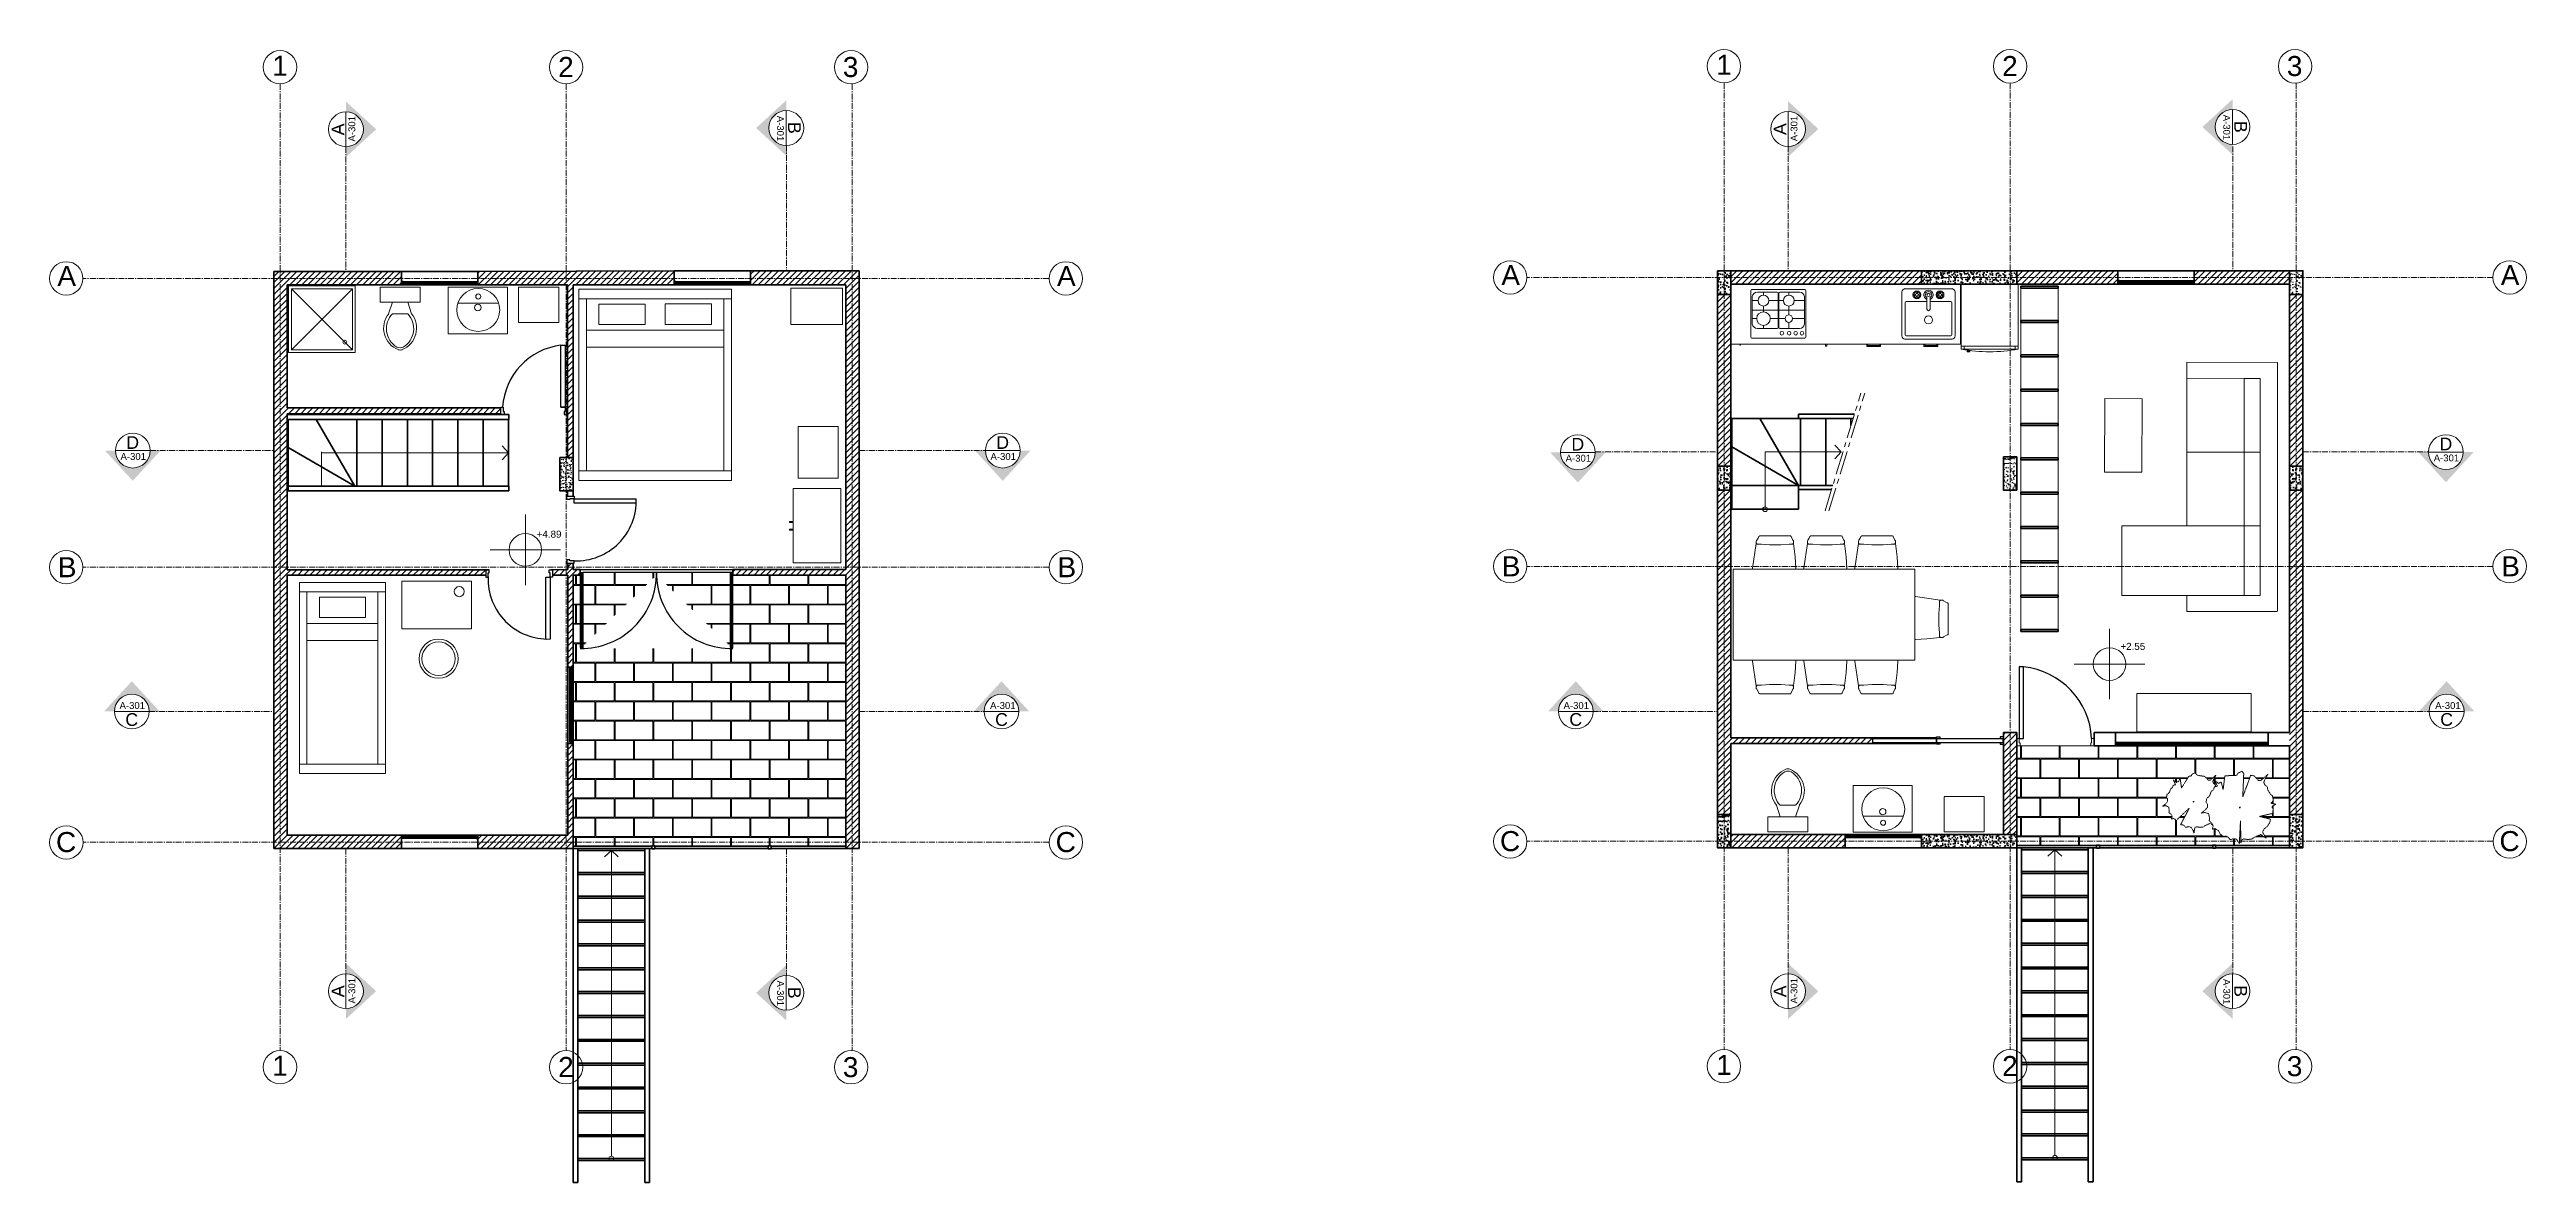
# Model space of a CAD drawing. Header units: metres. Extents: x -3394 to 4496, y 8696 to 12812.
# Drawn here: x -3250 to -652, y 8696 to 9884 of the extents above; entities that cross this region are included whole.
import ezdxf
from ezdxf.enums import TextEntityAlignment as Align

# ---------------------------------------------------------------- set-up
doc = ezdxf.new("R2010")
doc.units = ezdxf.units.M
doc.header["$LTSCALE"] = 5
doc.header["$MEASUREMENT"] = 0
doc.linetypes.add('CENTERX2', pattern=[4, 2.5, -0.5, 0.5, -0.5])
doc.linetypes.add('HIDDEN', pattern=[0.375, 0.25, -0.125])
doc.layers.get('0').update_dxf_attribs({"color": 255})
for name, color, linetype, lineweight in [('A-ANNO-SYMB', 3, 'Continuous', 15), ('A-ANNO-SYMBT', 1, 'CENTERX2', 9), ('A-ANNO-TEXT', 3, 'Continuous', 18), ('A-DOOR-FULL', 5, 'Continuous', 25), ('A-FLOR-LEVL', 5, 'Continuous', 35), ('A-FLOR-OVHD', 3, 'HIDDEN', 18), ('A-FURN', 2, 'Continuous', 18), ('A-GLAZ-FULL', 5, 'Continuous', 25), ('A-LINE-GRPH', 1, 'CENTERX2', 13), ('A-WALL-FULL', 4, 'Continuous', 35)]:
    doc.layers.add(name, color=color, linetype=linetype, lineweight=lineweight)
doc.layers.add('G-ANNO-NPLT', color=210, linetype='Continuous', lineweight=18, plot=False)
doc.styles.add('ARIAL', font='arial.ttf')
pattern_1 = [(50, (1239.6505, 17762.356), (9.1092334, -0.796954), [0.9525, -10.4775]), (355, (1239.6505, 17762.356), (-1.762141, 9.552832), [0.762, -8.382]), (100.451, (1240.41, 17762.29), (7.347125, 8.755834), [0.8095, -8.9045]), (46.1842, (1239.65, 17764.896), (13.553952, -2.102116), [1.42875, -15.71625]), (96.6356, (1240.78, 17764.721), (11.870212, 12.371278), [1.21425, -13.35675]), (351.184, (1239.65, 17764.896), (11.87023, 12.371256), [1.143, -12.573]), (21, (1240.9205, 17764.261), (7.580744, -5.113276), [0.9525, -10.4775]), (326, (1240.9205, 17764.261), (3.090101, 9.209398), [0.762, -8.382]), (71.4514, (1241.552, 17763.835), (10.6708245, 4.096143), [0.8095, -8.9045]), (37.5, (1239.6505, 17762.356), (0.1544302, 4.227752), [0, -8.2804, 0, -8.509, 0, -8.41375]), (7.5, (1239.6505, 17762.356), (3.3409831, 5.0090287), [0, -4.8514, 0, -8.0899, 0, -3.20675]), (327.5, (1236.8184, 17762.356), (6.7795298, -0.2864372), [0, -3.175, 0, -9.906, 0, -13.1445]), (317.5, (1235.5484, 17762.356), (7.406459, 1.2713246), [0, -4.1275, 0, -6.5786, 0, -9.3345])]
pattern_2 = [(50, (1839.6505, 17387.356), (9.1092334, -0.796954), [0.9525, -10.4775]), (355, (1839.6505, 17387.356), (-1.762141, 9.552832), [0.762, -8.382]), (100.451, (1840.41, 17387.29), (7.347125, 8.755834), [0.8095, -8.9045]), (46.1842, (1839.65, 17389.896), (13.553952, -2.102116), [1.42875, -15.71625]), (96.6356, (1840.78, 17389.721), (11.870212, 12.371278), [1.21425, -13.35675]), (351.184, (1839.65, 17389.896), (11.87023, 12.371256), [1.143, -12.573]), (21, (1840.9205, 17389.261), (7.580744, -5.113276), [0.9525, -10.4775]), (326, (1840.9205, 17389.261), (3.090101, 9.209398), [0.762, -8.382]), (71.4514, (1841.552, 17388.835), (10.6708245, 4.096143), [0.8095, -8.9045]), (37.5, (1839.6505, 17387.356), (0.1544302, 4.227752), [0, -8.2804, 0, -8.509, 0, -8.41375]), (7.5, (1839.6505, 17387.356), (3.3409831, 5.0090287), [0, -4.8514, 0, -8.0899, 0, -3.20675]), (327.5, (1836.8184, 17387.356), (6.7795298, -0.2864372), [0, -3.175, 0, -9.906, 0, -13.1445]), (317.5, (1835.5484, 17387.356), (7.406459, 1.2713246), [0, -4.1275, 0, -6.5786, 0, -9.3345])]
pattern_3 = [(50, (1239.6505, 17762.356), (9.1092334, -0.796954), [0.9525, -10.4775]), (355, (1239.6505, 17762.356), (-1.762141, 9.552832), [0.762, -8.382]), (100.451, (1240.41, 17762.29), (7.347125, 8.755834), [0.8095, -8.9045]), (46.1842, (1239.65, 17764.896), (13.553952, -2.102116), [1.42875, -15.71625]), (96.6356, (1240.78, 17764.721), (11.870212, 12.371278), [1.21425, -13.35675]), (351.184, (1239.65, 17764.896), (11.87023, 12.371256), [1.143, -12.573]), (21, (1240.9205, 17764.261), (7.580744, -5.113276), [0.9525, -10.4775]), (326, (1240.9205, 17764.261), (3.090101, 9.209398), [0.762, -8.382]), (71.4514, (1241.552, 17763.835), (10.6708245, 4.096143), [0.8095, -8.9045]), (37.5, (1239.6505, 17762.356), (0.1544302, 4.227752), [0, -8.2804, 0, -8.509, 0, -8.41375]), (7.5, (1239.6505, 17762.356), (3.3409831, 5.0090287), [0, -4.8514, 0, -8.0899, 0, -3.20675]), (327.5, (1236.8184, 17762.356), (6.7795298, -0.2864372), [0, -3.175, 0, -9.906, 0, -13.1445]), (317.5, (1235.5484, 17762.356), (7.406459, 1.2713246), [0, -4.1275, 0, -6.5786, 0, -9.3345])]
pattern_4 = [(130, (-3627.2654, 17762.356), (-9.1092334, -0.796954), [0.9525, -10.4775]), (185, (-3627.265, 17762.356), (1.762141, 9.552832), [0.762, -8.382]), (79.549, (-3628.0245, 17762.29), (-7.347125, 8.755834), [0.8095, -8.9045]), (133.8158, (-3627.265, 17764.896), (-13.553952, -2.102116), [1.42875, -15.71625]), (83.3644, (-3628.395, 17764.721), (-11.870212, 12.371278), [1.21425, -13.35675]), (188.816, (-3627.265, 17764.896), (-11.87023, 12.371256), [1.143, -12.573]), (159, (-3628.5354, 17764.261), (-7.580744, -5.113276), [0.9525, -10.4775]), (214, (-3628.535, 17764.261), (-3.090101, 9.209398), [0.762, -8.382]), (108.5486, (-3629.167, 17763.835), (-10.6708245, 4.096143), [0.8095, -8.9045]), (142.5, (-3627.2654, 17762.356), (-0.1544302, 4.227752), [0, -8.2804, 0, -8.509, 0, -8.41375]), (172.5, (-3627.2654, 17762.356), (-3.3409831, 5.0090287), [0, -4.8514, 0, -8.0899, 0, -3.20675]), (212.5, (-3624.4333, 17762.356), (-6.7795298, -0.2864372), [0, -3.175, 0, -9.906, 0, -13.1445]), (222.5, (-3623.1633, 17762.356), (-7.406459, 1.2713246), [0, -4.1275, 0, -6.5786, 0, -9.3345])]
pattern_5 = [(50, (2059.6505, 17762.356), (9.1092334, -0.796954), [0.9525, -10.4775]), (355, (2059.6505, 17762.356), (-1.762141, 9.552832), [0.762, -8.382]), (100.451, (2060.41, 17762.29), (7.347125, 8.755834), [0.8095, -8.9045]), (46.1842, (2059.65, 17764.896), (13.553952, -2.102116), [1.42875, -15.71625]), (96.6356, (2060.78, 17764.721), (11.870212, 12.371278), [1.21425, -13.35675]), (351.184, (2059.65, 17764.896), (11.87023, 12.371256), [1.143, -12.573]), (21, (2060.9205, 17764.261), (7.580744, -5.113276), [0.9525, -10.4775]), (326, (2060.9205, 17764.261), (3.090101, 9.209398), [0.762, -8.382]), (71.4514, (2061.552, 17763.835), (10.6708245, 4.096143), [0.8095, -8.9045]), (37.5, (2059.6505, 17762.356), (0.1544302, 4.227752), [0, -8.2804, 0, -8.509, 0, -8.41375]), (7.5, (2059.6505, 17762.356), (3.3409831, 5.0090287), [0, -4.8514, 0, -8.0899, 0, -3.20675]), (327.5, (2056.8184, 17762.356), (6.7795298, -0.2864372), [0, -3.175, 0, -9.906, 0, -13.1445]), (317.5, (2055.5484, 17762.356), (7.406459, 1.2713246), [0, -4.1275, 0, -6.5786, 0, -9.3345])]
pattern_6 = [(50, (1240.6505, 17762.356), (9.1092334, -0.796954), [0.9525, -10.4775]), (355, (1240.6505, 17762.356), (-1.762141, 9.552832), [0.762, -8.382]), (100.451, (1241.41, 17762.29), (7.347125, 8.755834), [0.8095, -8.9045]), (46.1842, (1240.65, 17764.896), (13.553952, -2.102116), [1.42875, -15.71625]), (96.6356, (1241.78, 17764.721), (11.870212, 12.371278), [1.21425, -13.35675]), (351.184, (1240.65, 17764.896), (11.87023, 12.371256), [1.143, -12.573]), (21, (1241.9205, 17764.261), (7.580744, -5.113276), [0.9525, -10.4775]), (326, (1241.9205, 17764.261), (3.090101, 9.209398), [0.762, -8.382]), (71.4514, (1242.552, 17763.835), (10.6708245, 4.096143), [0.8095, -8.9045]), (37.5, (1240.6505, 17762.356), (0.1544302, 4.227752), [0, -8.2804, 0, -8.509, 0, -8.41375]), (7.5, (1240.6505, 17762.356), (3.3409831, 5.0090287), [0, -4.8514, 0, -8.0899, 0, -3.20675]), (327.5, (1237.8184, 17762.356), (6.7795298, -0.2864372), [0, -3.175, 0, -9.906, 0, -13.1445]), (317.5, (1236.5484, 17762.356), (7.406459, 1.2713246), [0, -4.1275, 0, -6.5786, 0, -9.3345])]
pattern_7 = [(50, (2059.6505, 18352.356), (9.1092334, -0.796954), [0.9525, -10.4775]), (355, (2059.6505, 18352.356), (-1.762141, 9.552832), [0.762, -8.382]), (100.451, (2060.41, 18352.29), (7.347125, 8.755834), [0.8095, -8.9045]), (46.1842, (2059.65, 18354.896), (13.553952, -2.102116), [1.42875, -15.71625]), (96.6356, (2060.78, 18354.721), (11.870212, 12.371278), [1.21425, -13.35675]), (351.184, (2059.65, 18354.896), (11.87023, 12.371256), [1.143, -12.573]), (21, (2060.9205, 18354.261), (7.580744, -5.113276), [0.9525, -10.4775]), (326, (2060.9205, 18354.261), (3.090101, 9.209398), [0.762, -8.382]), (71.4514, (2061.552, 18353.835), (10.6708245, 4.096143), [0.8095, -8.9045]), (37.5, (2059.6505, 18352.356), (0.1544302, 4.227752), [0, -8.2804, 0, -8.509, 0, -8.41375]), (7.5, (2059.6505, 18352.356), (3.3409831, 5.0090287), [0, -4.8514, 0, -8.0899, 0, -3.20675]), (327.5, (2056.8184, 18352.356), (6.7795298, -0.2864372), [0, -3.175, 0, -9.906, 0, -13.1445]), (317.5, (2055.5484, 18352.356), (7.406459, 1.2713246), [0, -4.1275, 0, -6.5786, 0, -9.3345])]
pattern_8 = [(50, (1839.6505, 17762.356), (9.1092334, -0.796954), [0.9525, -10.4775]), (355, (1839.6505, 17762.356), (-1.762141, 9.552832), [0.762, -8.382]), (100.451, (1840.41, 17762.29), (7.347125, 8.755834), [0.8095, -8.9045]), (46.1842, (1839.65, 17764.896), (13.553952, -2.102116), [1.42875, -15.71625]), (96.6356, (1840.78, 17764.721), (11.870212, 12.371278), [1.21425, -13.35675]), (351.184, (1839.65, 17764.896), (11.87023, 12.371256), [1.143, -12.573]), (21, (1840.9205, 17764.261), (7.580744, -5.113276), [0.9525, -10.4775]), (326, (1840.9205, 17764.261), (3.090101, 9.209398), [0.762, -8.382]), (71.4514, (1841.552, 17763.835), (10.6708245, 4.096143), [0.8095, -8.9045]), (37.5, (1839.6505, 17762.356), (0.1544302, 4.227752), [0, -8.2804, 0, -8.509, 0, -8.41375]), (7.5, (1839.6505, 17762.356), (3.3409831, 5.0090287), [0, -4.8514, 0, -8.0899, 0, -3.20675]), (327.5, (1836.8184, 17762.356), (6.7795298, -0.2864372), [0, -3.175, 0, -9.906, 0, -13.1445]), (317.5, (1835.5484, 17762.356), (7.406459, 1.2713246), [0, -4.1275, 0, -6.5786, 0, -9.3345])]
pattern_9 = [(45, (316.65, 0.7777), (-3.1908194, 3.1908194), [])]

msp = doc.modelspace()

# ---------------------------------------------------------------- texts
at = {"layer": 'A-ANNO-SYMB', "style": 'ARIAL'}
for s, height, p in [('1', 21, (-3016.5, 9856.7)), ('2', 21, (-2716.6, 9855.4)), ('3', 21, (-2418, 9855.4)), ('1', 21, (-1502.1, 9857.7)), ('2', 21, (-1202.2, 9856.4)), ('3', 21, (-903.6, 9856.4)), ('A', 21, (-3241.8, 9636.3)), ('A', 21, (-2193.4, 9636.3)), ('A', 21, (-1727.4, 9637.2)), ('A', 21, (-679.2, 9637.2)), ('+4.89', 7.36, (-2739.1, 9372.4)), ('B', 21, (-3241.3, 9331)), ('B', 21, (-2192.9, 9331)), ('B', 21, (-1726.9, 9331.9)), ('B', 21, (-678.7, 9331.9)), ('+2.55', 7.36, (-1078.1, 9254.8)), ('1', 21, (-3016.5, 8808.3)), ('2', 21, (-2716.6, 8807)), ('3', 21, (-2418, 8806.9)), ('1', 21, (-1502.1, 8809.2)), ('2', 21, (-1202.2, 8808)), ('3', 21, (-903.6, 8807.9))]:
    msp.add_text(s, height=height, dxfattribs=at).set_placement(p)
for p in [(-3243.1, 9042.7), (-2194.7, 9042.7), (-1728.7, 9043.7), (-680.5, 9043.7)]:
    msp.add_text('C', height=21, rotation=0.7, dxfattribs=at).set_placement(p)

# ---------------------------------------------------------------- blocks, each defined once
blk = doc.blocks.new('section plan')
h = blk.add_hatch(color=256)
h.dxf.hatch_style = 1
h.paths.add_polyline_path([(56.9, 0.3), (46.3, 0.3, -1), (10.7, 0.3), (0.1, 0.3), (28.5, -30.6)])
blk.add_line((46.3, 0.3), (10.7, 0.3))
blk.add_circle((28.5, 0.3), 17.8)
at = {"style": 'ARIAL'}
for tag, height, p in [('A', 13, (28.4, 8.6)), ('A-301', 7, (29, -5.7))]:
    blk.add_attdef(tag, text='', height=height, dxfattribs=at).set_placement(p, align=Align.MIDDLE_CENTER)

# ---------------------------------------------------------------- hatches: boundary and pattern name
at = {"layer": 'A-DOOR-FULL'}
for points in [[(-2690.8, 9336.4), (-2693.4, 9336.4), (-2693.4, 9334.7), (-2693.2, 9334.7), (-2693.2, 9336.1), (-2691, 9336.1), (-2691, 9334.7), (-2690.8, 9334.7)], [(-2691, 9334.7), (-2690.8, 9334.7), (-2690.8, 9336.4), (-2693.4, 9336.4), (-2693.4, 9334.7), (-2693.2, 9334.7), (-2693.2, 9336.1), (-2691, 9336.1)], [(-2536, 9336.4), (-2533.3, 9336.4), (-2533.3, 9334.7), (-2533.6, 9334.7), (-2533.6, 9336.1), (-2535.7, 9336.1), (-2535.7, 9334.7), (-2536, 9334.7)], [(-2535.7, 9334.7), (-2536, 9334.7), (-2536, 9336.4), (-2533.3, 9336.4), (-2533.3, 9334.7), (-2533.6, 9334.7), (-2533.6, 9336.1), (-2535.7, 9336.1)], [(-2690.8, 9256.3), (-2693.4, 9256.3), (-2693.4, 9258), (-2693.2, 9258), (-2693.2, 9256.6), (-2691, 9256.6), (-2691, 9258), (-2690.8, 9258)], [(-2691, 9258), (-2690.8, 9258), (-2690.8, 9256.3), (-2693.4, 9256.3), (-2693.4, 9258), (-2693.2, 9258), (-2693.2, 9256.6), (-2691, 9256.6)], [(-2536, 9256.3), (-2533.3, 9256.3), (-2533.3, 9258), (-2533.6, 9258), (-2533.6, 9256.6), (-2535.7, 9256.6), (-2535.7, 9258), (-2536, 9258)], [(-2535.7, 9258), (-2536, 9258), (-2536, 9256.3), (-2533.3, 9256.3), (-2533.3, 9258), (-2533.6, 9258), (-2533.6, 9256.6), (-2535.7, 9256.6)]]:
    msp.add_hatch(color=256, dxfattribs=at).paths.add_polyline_path(points)
at = {"layer": 'A-GLAZ-FULL'}
for points in [[(-2880.9, 9641.1), (-2880.9, 9638.5), (-2879.2, 9638.5), (-2879.2, 9638.7), (-2880.6, 9638.7), (-2880.6, 9640.9), (-2879.2, 9640.9), (-2879.2, 9641.1)], [(-2879.2, 9640.9), (-2879.2, 9641.1), (-2880.9, 9641.1), (-2880.9, 9638.5), (-2879.2, 9638.5), (-2879.2, 9638.7), (-2880.6, 9638.7), (-2880.6, 9640.9)], [(-2800.8, 9641.1), (-2800.8, 9638.5), (-2802.5, 9638.5), (-2802.5, 9638.7), (-2801.1, 9638.7), (-2801.1, 9640.9), (-2802.5, 9640.9), (-2802.5, 9641.1)], [(-2802.5, 9640.9), (-2802.5, 9641.1), (-2800.8, 9641.1), (-2800.8, 9638.5), (-2802.5, 9638.5), (-2802.5, 9638.7), (-2801.1, 9638.7), (-2801.1, 9640.9)], [(-2594.9, 9641.1), (-2594.9, 9638.5), (-2593.2, 9638.5), (-2593.2, 9638.7), (-2594.6, 9638.7), (-2594.6, 9640.9), (-2593.2, 9640.9), (-2593.2, 9641.1)], [(-2593.2, 9640.9), (-2593.2, 9641.1), (-2594.9, 9641.1), (-2594.9, 9638.5), (-2593.2, 9638.5), (-2593.2, 9638.7), (-2594.6, 9638.7), (-2594.6, 9640.9)], [(-2514.8, 9641.1), (-2514.8, 9638.5), (-2516.5, 9638.5), (-2516.5, 9638.7), (-2515.1, 9638.7), (-2515.1, 9640.9), (-2516.5, 9640.9), (-2516.5, 9641.1)], [(-2516.5, 9640.9), (-2516.5, 9641.1), (-2514.8, 9641.1), (-2514.8, 9638.5), (-2516.5, 9638.5), (-2516.5, 9638.7), (-2515.1, 9638.7), (-2515.1, 9640.9)], [(-1080.9, 9641.9), (-1080.9, 9639.3), (-1079.2, 9639.3), (-1079.2, 9639.5), (-1080.6, 9639.5), (-1080.6, 9641.6), (-1079.2, 9641.6), (-1079.2, 9641.9)], [(-1079.2, 9641.6), (-1079.2, 9641.9), (-1080.9, 9641.9), (-1080.9, 9639.3), (-1079.2, 9639.3), (-1079.2, 9639.5), (-1080.6, 9639.5), (-1080.6, 9641.6)], [(-1080.9, 9641.9), (-1080.9, 9639.3), (-1079.2, 9639.3), (-1079.2, 9639.5), (-1080.6, 9639.5), (-1080.6, 9641.6), (-1079.2, 9641.6), (-1079.2, 9641.9)], [(-1079.2, 9641.6), (-1079.2, 9641.9), (-1080.9, 9641.9), (-1080.9, 9639.3), (-1079.2, 9639.3), (-1079.2, 9639.5), (-1080.6, 9639.5), (-1080.6, 9641.6)], [(-1000.8, 9641.9), (-1000.8, 9639.3), (-1002.5, 9639.3), (-1002.5, 9639.5), (-1001.1, 9639.5), (-1001.1, 9641.6), (-1002.5, 9641.6), (-1002.5, 9641.9)], [(-1002.5, 9641.6), (-1002.5, 9641.9), (-1000.8, 9641.9), (-1000.8, 9639.3), (-1002.5, 9639.3), (-1002.5, 9639.5), (-1001.1, 9639.5), (-1001.1, 9641.6)], [(-1000.8, 9641.9), (-1000.8, 9639.3), (-1002.5, 9639.3), (-1002.5, 9639.5), (-1001.1, 9639.5), (-1001.1, 9641.6), (-1002.5, 9641.6), (-1002.5, 9641.9)], [(-1002.5, 9641.6), (-1002.5, 9641.9), (-1000.8, 9641.9), (-1000.8, 9639.3), (-1002.5, 9639.3), (-1002.5, 9639.5), (-1001.1, 9639.5), (-1001.1, 9641.6)], [(-2704.4, 9236.8), (-2701.8, 9236.8), (-2701.8, 9235.1), (-2702.1, 9235.1), (-2702.1, 9236.6), (-2704.2, 9236.6), (-2704.2, 9235.1), (-2704.4, 9235.1)], [(-2704.2, 9235.2), (-2704.4, 9235.2), (-2704.4, 9236.8), (-2701.8, 9236.8), (-2701.8, 9235.2), (-2702.1, 9235.2), (-2702.1, 9236.6), (-2704.2, 9236.6)], [(-2704.4, 9156.8), (-2701.8, 9156.8), (-2701.8, 9158.4), (-2702.1, 9158.4), (-2702.1, 9157), (-2704.2, 9157), (-2704.2, 9158.4), (-2704.4, 9158.4)], [(-2704.2, 9158.4), (-2704.4, 9158.4), (-2704.4, 9156.8), (-2701.8, 9156.8), (-2701.8, 9158.4), (-2702.1, 9158.4), (-2702.1, 9157), (-2704.2, 9157)], [(-2879.1, 9057.1), (-2879.1, 9056.9), (-2880.8, 9056.9), (-2880.8, 9059.5), (-2879.1, 9059.5), (-2879.1, 9059.2), (-2880.6, 9059.2), (-2880.6, 9057.1)], [(-2802.5, 9057.1), (-2802.5, 9056.9), (-2800.8, 9056.9), (-2800.8, 9059.5), (-2802.5, 9059.5), (-2802.5, 9059.2), (-2801.1, 9059.2), (-2801.1, 9057.1)], [(-1365.1, 9057.9), (-1365.1, 9057.6), (-1366.8, 9057.6), (-1366.8, 9060.3), (-1365.1, 9060.3), (-1365.1, 9060), (-1366.6, 9060), (-1366.6, 9057.9)], [(-1365.1, 9057.9), (-1365.1, 9057.6), (-1366.8, 9057.6), (-1366.8, 9060.3), (-1365.1, 9060.3), (-1365.1, 9060), (-1366.6, 9060), (-1366.6, 9057.9)], [(-1288.5, 9057.9), (-1288.5, 9057.6), (-1286.8, 9057.6), (-1286.8, 9060.3), (-1288.5, 9060.3), (-1288.5, 9060), (-1287.1, 9060), (-1287.1, 9057.9)], [(-1288.5, 9057.9), (-1288.5, 9057.6), (-1286.8, 9057.6), (-1286.8, 9060.3), (-1288.5, 9060.3), (-1288.5, 9060), (-1287.1, 9060), (-1287.1, 9057.9)]]:
    msp.add_hatch(color=256, dxfattribs=at).paths.add_polyline_path(points)
at = {"layer": 'A-WALL-FULL'}
h = msp.add_hatch(dxfattribs=at)
h.set_pattern_fill('AR-CONC', color=256, scale=0.05, style=0)
h.set_pattern_definition(pattern_3)
h.paths.add_polyline_path([(-1500.8, 9627.3), (-1486.8, 9627.3), (-1486.8, 9652.3), (-1500.8, 9652.3)])
h = msp.add_hatch(dxfattribs=at)
h.set_pattern_fill('AR-CONC', color=256, scale=0.05, style=0)
h.set_pattern_definition(pattern_7)
h.paths.add_polyline_path([(-1286.8, 9652.3), (-1286.8, 9638.3), (-1186.8, 9638.3), (-1186.8, 9652.3)])
h = msp.add_hatch(dxfattribs=at)
h.set_pattern_fill('AR-CONC', color=256, scale=0.05, style=0)
h.set_pattern_definition(pattern_1)
h.paths.add_polyline_path([(-1500.8, 9422.3), (-1486.8, 9422.3), (-1486.8, 9447.3), (-1500.8, 9447.3)])
h = msp.add_hatch(dxfattribs=at)
h.set_pattern_fill('AR-CONC', color=256, scale=0.05, style=0)
h.set_pattern_definition(pattern_4)
h.paths.add_polyline_path([(-886.8, 9422.3), (-900.8, 9422.3), (-900.8, 9447.3), (-886.8, 9447.3)])
h = msp.add_hatch(dxfattribs=at)
h.set_pattern_fill('AR-CONC', color=256, scale=0.05, style=0)
h.set_pattern_definition(pattern_2)
h.paths.add_polyline_path([(-1486.8, 9082.3), (-1500.8, 9082.3), (-1500.8, 9047.3), (-1486.8, 9047.3)])
h = msp.add_hatch(dxfattribs=at)
h.set_pattern_fill('AR-CONC', color=256, scale=0.05, style=0)
h.set_pattern_definition(pattern_6)
h.paths.add_polyline_path([(-886.8, 9082.3), (-900.8, 9082.3), (-900.8, 9047.3), (-886.8, 9047.3)])
h = msp.add_hatch(dxfattribs=at)
h.set_pattern_fill('AR-CONC', color=256, scale=0.05, style=0)
h.set_pattern_definition(pattern_5)
h.paths.add_polyline_path([(-1286.8, 9061.3), (-1286.8, 9047.3), (-1186.8, 9047.3), (-1186.8, 9061.3)])
at = {"layer": 'G-ANNO-NPLT'}
h = msp.add_hatch(dxfattribs=at)
h.set_pattern_fill('ANSI31', color=256, scale=36.1, angle=-1.3e-13, style=0)
h.paths.add_polyline_path([(-2400.8, 9652.3), (-2514.8, 9652.3), (-2514.8, 9637.5), (-2414.8, 9637.5), (-2414.8, 9339), (-2533.3, 9339), (-2533.3, 9333.2), (-2414.8, 9333.2), (-2414.8, 9046.5), (-2400.8, 9046.5)])
h.paths.add_polyline_path([(-2594.9, 9652.3), (-2634.8, 9652.1), (-2800.8, 9651.5), (-2800.8, 9637.5), (-2769.8, 9637.5), (-2706.7, 9637.5), (-2706.7, 9456.5), (-2700.8, 9456.5), (-2700.8, 9637.5), (-2594.9, 9637.5), (-2594.9, 9641.1), (-2594.8, 9641.1)])
h.paths.add_polyline_path([(-2880.9, 9651.5), (-2920.8, 9651.5), (-2960.8, 9651.5), (-3014.8, 9651.5), (-3014.8, 9046.5), (-2880.8, 9046.5), (-2880.8, 9060.5), (-3000.8, 9060.5), (-3000.8, 9333.2), (-2792.6, 9333.2), (-2792.6, 9335.7), (-2792.6, 9338.9), (-3000.8, 9338.7), (-3000.8, 9502.4), (-2776.7, 9502.4), (-2776.7, 9504.7), (-2776.7, 9508.5), (-3000.8, 9508.5), (-3000.8, 9566.5), (-3000.8, 9566.5), (-3000.8, 9637.5), (-2960.8, 9637.5), (-2920.8, 9637.5), (-2880.9, 9637.5), (-2880.9, 9641.1)])
h.paths.add_polyline_path([(-2700.8, 9060.5), (-2700.8, 9156.8), (-2706.6, 9156.8), (-2706.6, 9060.5), (-2800.8, 9060.5), (-2800.8, 9046.5), (-2700.8, 9046.5)])
h = msp.add_hatch(dxfattribs=at)
h.set_pattern_fill('AR-CONC', color=256, scale=0.05, style=0)
h.set_pattern_definition(pattern_3)
h.paths.add_polyline_path([(-1500.8, 9627.3), (-1486.8, 9627.3), (-1486.8, 9652.3), (-1500.8, 9652.3)])
h = msp.add_hatch(dxfattribs=at)
h.set_pattern_fill('ANSI31', color=256, scale=36.1)
h.set_pattern_definition(pattern_9)
h.paths.add_polyline_path([(-1080.9, 9652.3), (-1186.8, 9652.3), (-1186.8, 9638.3), (-1080.9, 9638.3)])
h.paths.add_polyline_path([(-900.8, 9652.3), (-1000.8, 9652.3), (-1000.8, 9638.3), (-900.8, 9638.3)])
h.paths.add_polyline_path([(-1286.8, 9652.3), (-1486.8, 9652.3), (-1486.8, 9638.3), (-1286.8, 9638.3), (-1286.8, 9639.5), (-1286.8, 9639.5), (-1286.8, 9641.9), (-1286.8, 9641.9), (-1286.8, 9642.2)])
h.paths.add_polyline_path([(-1486.8, 9627.3), (-1500.8, 9627.3), (-1500.8, 9447.3), (-1486.8, 9447.3)])
h.paths.add_polyline_path([(-886.8, 9627.3), (-900.8, 9627.3), (-900.8, 9447.3), (-886.8, 9447.3)])
h.paths.add_polyline_path([(-886.8, 9422.3), (-900.8, 9422.3), (-900.8, 9082.3), (-886.8, 9082.3)])
h.paths.add_polyline_path([(-1486.8, 9422.3), (-1500.8, 9422.3), (-1500.8, 9082.3), (-1486.8, 9082.3)])
h.paths.add_polyline_path([(-1366.8, 9061.3), (-1405.8, 9061.3), (-1405.8, 9061.2), (-1447.8, 9061.2), (-1486.8, 9061.3), (-1486.8, 9047.3), (-1446.8, 9047.3), (-1406.8, 9047.3), (-1366.8, 9047.3)])
h = msp.add_hatch(dxfattribs=at)
h.set_pattern_fill('AR-CONC', color=256, scale=0.05, style=0)
h.set_pattern_definition(pattern_7)
h.paths.add_polyline_path([(-1286.8, 9652.3), (-1286.8, 9638.3), (-1186.8, 9638.3), (-1186.8, 9652.3)])
h = msp.add_hatch(dxfattribs=at)
h.set_pattern_fill('AR-CONC', color=256, scale=0.05, style=0)
h.set_pattern_definition(pattern_8)
h.paths.add_polyline_path([(-900.8, 9627.3), (-886.8, 9627.3), (-886.8, 9652.3), (-900.8, 9652.3)])
h = msp.add_hatch(dxfattribs=at)
h.set_pattern_fill('AR-CONC', color=256, scale=0.05, style=0)
h.set_pattern_definition(pattern_8)
h.paths.add_polyline_path([(-900.8, 9627.3), (-886.8, 9627.3), (-886.8, 9652.3), (-900.8, 9652.3)])
h = msp.add_hatch(dxfattribs=at)
h.set_pattern_fill('ANSI31', color=256, scale=36.1, angle=-1.3e-13, style=0)
h.paths.add_polyline_path([(-2693.4, 9334.9), (-2693.4, 9334.9), (-2693.4, 9339), (-2700.8, 9339), (-2700.8, 9345.8), (-2704.3, 9345.8), (-2706.6, 9345.8), (-2706.6, 9339), (-2722.6, 9338.9), (-2722.6, 9335.7), (-2722.6, 9333.2), (-2706.6, 9333.2), (-2706.6, 9236.8), (-2700.8, 9236.8), (-2700.8, 9333.2), (-2693.4, 9333.2)])
h.paths.add_polyline_path([(-2776.7, 9508.5), (-2996.9, 9508.5), (-2996.9, 9508.4), (-3000.7, 9508.4), (-3000.7, 9507.8), (-3000.5, 9507.6), (-3000.5, 9506.5), (-3000.5, 9503.2), (-3000.5, 9502.4), (-2996.9, 9502.4), (-2776.7, 9502.4), (-2776.7, 9504.7)])
h = msp.add_hatch(dxfattribs=at)
h.set_pattern_fill('AR-CONC', color=256, style=0)
h.set_pattern_definition([(50, (-8321.1556, 4642.9307), (7.172602, -0.6275213), [0.75, -8.25]), (355, (-8321.1556, 4642.931), (-1.387513, 7.521921), [0.6, -6.6]), (100.45144, (-8320.558, 4642.8784), (5.7850885, 6.8944), [0.637402, -7.011421]), (46.1842, (-8321.156, 4644.931), (10.672413, -1.655193), [1.125, -12.375]), (96.63564, (-8320.266, 4644.793), (9.34662, 9.741186), [0.956103, -10.517138]), (351.18416, (-8321.156, 4644.931), (9.34662, 9.741186), [0.9, -9.9]), (21, (-8320.1556, 4644.4307), (5.9690705, -4.026189), [0.75, -8.25]), (326, (-8320.1556, 4644.431), (2.433153, 7.2515005), [0.6, -6.6]), (71.45144, (-8319.658, 4644.095), (8.402224, 3.2253115), [0.637402, -7.011421]), (37.5, (-8321.1556, 4642.9307), (0.12159855, 3.3289385), [0, -6.52, 0, -6.7, 0, -6.625]), (7.5, (-8321.1556, 4642.9307), (2.6306954, 3.9441171), [0, -3.82, 0, -6.37, 0, -2.525]), (327.5, (-8323.3856, 4642.9307), (5.3382244, -0.2255487), [0, -2.5, 0, -7.8, 0, -10.35]), (317.5, (-8324.3856, 4642.9307), (5.8318617, 1.0010498), [0, -3.25, 0, -5.18, 0, -7.35])])
h.paths.add_polyline_path([(-2700.8, 9456.5), (-2714.8, 9456.5), (-2714.8, 9421.5), (-2700.8, 9421.5), (-2700.8, 9431.9)])
h = msp.add_hatch(dxfattribs=at)
h.set_pattern_fill('AR-CONC', color=256, scale=0.05, style=0)
h.set_pattern_definition([(50, (2139.6505, 17762.356), (9.1092334, -0.796954), [0.9525, -10.4775]), (355, (2139.6505, 17762.356), (-1.762141, 9.552832), [0.762, -8.382]), (100.451, (2140.41, 17762.29), (7.347125, 8.755834), [0.8095, -8.9045]), (46.1842, (2139.65, 17764.896), (13.553952, -2.102116), [1.42875, -15.71625]), (96.6356, (2140.78, 17764.721), (11.870212, 12.371278), [1.21425, -13.35675]), (351.184, (2139.65, 17764.896), (11.87023, 12.371256), [1.143, -12.573]), (21, (2140.9205, 17764.261), (7.580744, -5.113276), [0.9525, -10.4775]), (326, (2140.9205, 17764.261), (3.090101, 9.209398), [0.762, -8.382]), (71.4514, (2141.552, 17763.835), (10.6708245, 4.096143), [0.8095, -8.9045]), (37.5, (2139.6505, 17762.356), (0.1544302, 4.227752), [0, -8.2804, 0, -8.509, 0, -8.41375]), (7.5, (2139.6505, 17762.356), (3.3409831, 5.0090287), [0, -4.8514, 0, -8.0899, 0, -3.20675]), (327.5, (2136.8184, 17762.356), (6.7795298, -0.2864372), [0, -3.175, 0, -9.906, 0, -13.1445]), (317.5, (2135.5484, 17762.356), (7.406459, 1.2713246), [0, -4.1275, 0, -6.5786, 0, -9.3345])])
h.paths.add_polyline_path([(-1186.8, 9457.3), (-1200.8, 9457.3), (-1200.8, 9422.3), (-1186.8, 9422.3)])
h = msp.add_hatch(dxfattribs=at)
h.set_pattern_fill('AR-CONC', color=256, scale=0.05, style=0)
h.set_pattern_definition(pattern_1)
h.paths.add_polyline_path([(-1500.8, 9422.3), (-1486.8, 9422.3), (-1486.8, 9447.3), (-1500.8, 9447.3)])
h = msp.add_hatch(dxfattribs=at)
h.set_pattern_fill('AR-CONC', color=256, scale=0.05, style=0)
h.set_pattern_definition(pattern_4)
h.paths.add_polyline_path([(-886.8, 9422.3), (-900.8, 9422.3), (-900.8, 9447.3), (-886.8, 9447.3)])
h = msp.add_hatch(dxfattribs=at)
h.set_pattern_fill('AR-B816C', color=256, scale=0.1)
h.set_pattern_definition([(0, (-2453.653, 4912.813), (20.32, 20.32), [39.6875, -0.9525]), (0, (-2473.973, 4913.765), (20.32, 20.32), [39.6875, -0.9525]), (90, (-2453.653, 4912.813), (-20.32, 20.32), [-21.2725, 19.3675]), (90, (-2454.605, 4912.813), (-20.32, 20.32), [-21.2725, 19.3675])])
edge = h.paths.add_edge_path()
edge.add_arc((-2535.2, 9334.5), 78.2, 178.628, 180.9734, ccw=False)
edge.add_line((-2613.4, 9336.4), (-2690.8, 9336.4))
edge.add_line((-2690.8, 9336.4), (-2690.8, 9334.7))
edge.add_line((-2690.8, 9334.7), (-2690.8, 9256.3))
edge.add_arc((-2692.1, 9335), 78.7, 270.9551, 358.6366)
edge = h.paths.add_edge_path()
edge.add_line((-2536, 9336.4), (-2613.4, 9336.4))
edge.add_arc((-2692.1, 9335), 78.7, -1.3634, 0.9648, ccw=False)
edge.add_arc((-2535.2, 9334.5), 78.2, 180.9734, 269.4692)
edge.add_line((-2536, 9256.3), (-2536, 9258))
edge.add_line((-2536, 9258), (-2536, 9336.4))
edge = h.paths.add_edge_path()
edge.add_line((-2615.2, 9049.3), (-2615.2, 9049))
edge.add_line((-2615.2, 9049), (-2496.3, 9049))
edge.add_line((-2496.3, 9049), (-2496.3, 9049.3))
edge.add_line((-2496.3, 9049.3), (-2493.3, 9049.3))
edge.add_line((-2493.3, 9049.3), (-2493.3, 9049))
edge.add_line((-2493.3, 9049), (-2414.8, 9049))
edge.add_line((-2414.8, 9049), (-2414.8, 9081.5))
edge.add_line((-2414.8, 9081.5), (-2414.8, 9121.5))
edge.add_line((-2414.8, 9121.5), (-2414.8, 9161.5))
edge.add_line((-2414.8, 9161.5), (-2414.8, 9201.5))
edge.add_line((-2414.8, 9201.5), (-2414.8, 9241.5))
edge.add_line((-2414.8, 9241.5), (-2414.8, 9326.4))
edge.add_line((-2414.8, 9326.4), (-2414.8, 9333.2))
edge.add_line((-2414.8, 9333.2), (-2533.3, 9333.2))
edge.add_line((-2533.3, 9333.2), (-2533.3, 9257.8))
edge.add_line((-2533.3, 9257.8), (-2533.6, 9256.3))
edge.add_arc((-2535.2, 9334.5), 78.2, 180.9734, 271.1747, ccw=False)
edge.add_arc((-2692.1, 9335), 78.7, 269.0449, 358.6366, ccw=False)
edge.add_line((-2693.4, 9256.3), (-2693.2, 9256.3))
edge.add_line((-2693.2, 9256.3), (-2693.2, 9257.2))
edge.add_line((-2693.2, 9257.2), (-2693.4, 9257.2))
edge.add_line((-2693.4, 9257.2), (-2693.4, 9333.2))
edge.add_line((-2693.4, 9333.2), (-2700.8, 9333.2))
edge.add_line((-2700.8, 9333.2), (-2700.8, 9060.5))
edge.add_line((-2700.8, 9060.5), (-2700.8, 9049))
edge.add_line((-2700.8, 9049), (-2618.2, 9049))
edge.add_line((-2618.2, 9049), (-2618.2, 9049.3))
edge.add_line((-2618.2, 9049.3), (-2615.2, 9049.3))
h = msp.add_hatch(dxfattribs=at)
h.set_pattern_fill('ANSI31', color=256, scale=36.1)
h.set_pattern_definition(pattern_9)
h.paths.add_polyline_path([(-1337.7, 9162), (-1270.9, 9162), (-1270.9, 9162.7), (-1486.8, 9162.7), (-1486.8, 9156.8), (-1270.9, 9156.8), (-1270.9, 9157.5), (-1337.7, 9157.5)])
h = msp.add_hatch(dxfattribs=at)
h.set_pattern_fill('ANSI31', color=256, scale=36.1, style=0)
h.set_pattern_definition(pattern_9)
h.paths.add_polyline_path([(-1186.8, 9154.2), (-1186.8, 9154.2), (-1186.8, 9157.4), (-1186.8, 9161.9), (-1186.8, 9168.2), (-1200.8, 9168.2), (-1200.8, 9061.3), (-1186.8, 9061.3)])
h = msp.add_hatch(dxfattribs=at)
h.set_pattern_fill('AR-B816C', color=256, scale=0.1)
h.set_pattern_definition([(0, (-2137.003, 4913.59), (20.32, 20.32), [39.6875, -0.9525]), (0, (-2157.323, 4914.543), (20.32, 20.32), [39.6875, -0.9525]), (90, (-2137.003, 4913.59), (-20.32, 20.32), [-21.2725, 19.3675]), (90, (-2137.955, 4913.59), (-20.32, 20.32), [-21.2725, 19.3675])])
h.paths.add_polyline_path([(-1186.8, 9049.8), (-900.8, 9049.8), (-900.8, 9082.3), (-900.8, 9122.3), (-900.8, 9154.2), (-1105.8, 9154.2), (-1105.8, 9154.2), (-1109.3, 9154.2), (-1183.3, 9154.2), (-1186.8, 9154.2)])
h.paths.add_polyline_path([(-1033.9, 9090.8), (-1030.8, 9093.3), (-1028.7, 9095.8), (-1028.6, 9098.5), (-1029.8, 9099.9), (-1029.3, 9103), (-1026.8, 9105.4), (-1025.5, 9109.1), (-1023.6, 9110.5), (-1022.8, 9112.9), (-1020.3, 9113.5), (-1022.6, 9118.5), (-1019.4, 9115.8), (-1017.1, 9117), (-1015.5, 9120.2), (-1014, 9110.1), (-1006.4, 9122.4), (-1003.8, 9122.7), (-1003.1, 9124.5), (-999.6, 9126), (-998.2, 9124.1), (-996.8, 9123.2), (-992.4, 9122.6), (-989.7, 9122.2), (-986, 9118.4), (-983.9, 9118.3), (-980.4, 9121.2), (-978.1, 9123.5), (-979.9, 9120.1), (-981.4, 9116.8), (-980.6, 9114.7), (-978.3, 9112.8), (-978.4, 9111.5), (-976.4, 9111.9), (-979.2, 9118.2), (-975.2, 9114.8), (-972.4, 9116.3), (-970.4, 9108.3), (-968.6, 9122.9), (-959, 9123), (-955.8, 9123.4), (-954.8, 9125.7), (-950.5, 9127.5), (-948.8, 9125.1), (-949.8, 9100.7), (-941.5, 9123.4), (-938.1, 9122.8), (-933.5, 9118), (-930.9, 9118), (-926.5, 9121.6), (-923.6, 9124.4), (-926, 9120.2), (-927.8, 9116), (-926.8, 9113.5), (-923.9, 9111), (-924, 9108.7), (-920.1, 9102.6), (-918.3, 9102.2), (-918.6, 9101.2), (-918, 9098.3), (-918, 9096.5), (-920.2, 9093.9), (-915, 9093), (-918.7, 9091), (-919.2, 9089.9), (-917.9, 9088), (-918.4, 9083.4), (-932.2, 9080.2), (-920.7, 9077.3), (-921.5, 9073.7), (-924.4, 9069.4), (-927.1, 9067.5), (-928.8, 9064.6), (-928.8, 9063.1), (-925.1, 9057.3), (-931, 9061.3), (-938, 9058.1), (-940.6, 9056.3), (-944.9, 9056.1), (-948.8, 9056.6), (-950.9, 9055.6), (-951.8, 9052.2), (-952.2, 9075.5), (-953.4, 9052), (-956.4, 9056.3), (-959.2, 9056.9), (-963.1, 9055.9), (-964.9, 9058.2), (-966.9, 9059.5), (-969.9, 9059.2), (-973.6, 9061.8), (-975.3, 9065.3), (-978.9, 9067.5), (-981.9, 9066.9), (-980.7, 9070.1), (-981.3, 9071.2), (-984, 9073), (-989.6, 9070.4), (-991.7, 9069), (-995.1, 9068.9), (-998.2, 9069.3), (-999.9, 9068.5), (-1000.6, 9065.7), (-1001, 9062.5), (-1001.9, 9065.6), (-1004.3, 9069), (-1006.6, 9069.5), (-1009.7, 9068.7), (-1011.1, 9070.5), (-1012.7, 9071.5), (-1015.1, 9071.3), (-1006, 9088.8), (-1019.4, 9076.2), (-1022.3, 9078), (-1024.7, 9077.5), (-1023.8, 9080), (-1025.1, 9082.5), (-1027.2, 9084.4), (-1027, 9087), (-1027.6, 9090.3), (-1030.9, 9091.5)], flags=16)
h.paths.add_polyline_path([(-1001.7, 9096), (-1000.9, 9095.8), (-1001.7, 9095.1)], flags=0)
h.paths.add_polyline_path([(-953.2, 9090), (-952.1, 9089.8), (-953.2, 9088.9)], flags=0)
h = msp.add_hatch(dxfattribs=at)
h.set_pattern_fill('AR-CONC', color=256, scale=0.05, style=0)
h.set_pattern_definition(pattern_2)
h.paths.add_polyline_path([(-1486.8, 9082.3), (-1500.8, 9082.3), (-1500.8, 9047.3), (-1486.8, 9047.3)])
h = msp.add_hatch(dxfattribs=at)
h.set_pattern_fill('AR-CONC', color=256, scale=0.05, style=0)
h.set_pattern_definition(pattern_6)
h.paths.add_polyline_path([(-886.8, 9082.3), (-900.8, 9082.3), (-900.8, 9047.3), (-886.8, 9047.3)])
h = msp.add_hatch(dxfattribs=at)
h.set_pattern_fill('AR-CONC', color=256, scale=0.05, style=0)
h.set_pattern_definition(pattern_5)
h.paths.add_polyline_path([(-1286.8, 9061.3), (-1286.8, 9047.3), (-1186.8, 9047.3), (-1186.8, 9061.3)])

# ---------------------------------------------------------------- linework, layer by layer
at = {"layer": 'A-ANNO-SYMB'}
for p, q in [((-2751, 9322.7), (-2751, 9396.6)), ((-2787.9, 9359.6), (-2714, 9359.6)), ((-1089.5, 9203), (-1089.5, 9276.8)), ((-1126.5, 9239.9), (-1052.6, 9239.9)), ((-1183.3, 9154.2), (-1109.3, 9154.2))]:
    msp.add_line(p, q, dxfattribs=at)
for points in [[(-1270.9, 9162), (-1270.9, 9162), (-1270.9, 9163.6), (-1267.4, 9163.6), (-1267.4, 9162)], [(-1267.4, 9157.5), (-1267.4, 9157.5), (-1267.4, 9155.9), (-1270.9, 9155.9), (-1270.9, 9157.5)], [(-1200.9, 9159.1), (-1200.9, 9159.1), (-1200.9, 9163.6), (-1204.4, 9163.6), (-1204.4, 9162)], [(-1204.4, 9157.5), (-1204.4, 9157.5), (-1204.4, 9155.9), (-1200.9, 9155.9), (-1200.9, 9159.1)], [(-1186.8, 9157.4), (-1186.8, 9161.9), (-1184.3, 9161.9), (-1184.3, 9157.4)], [(-1186.8, 9157.4), (-1186.8, 9161.9), (-1184.3, 9161.9), (-1184.3, 9157.4)], [(-1186.8, 9157.4), (-1186.8, 9154.2), (-1183.3, 9154.2), (-1183.3, 9157.4), (-1184.3, 9157.4)], [(-1186.8, 9157.4), (-1186.8, 9154.2), (-1183.3, 9154.2), (-1183.3, 9157.4), (-1184.3, 9157.4)], [(-1108.3, 9157.4), (-1109.3, 9157.4), (-1109.3, 9154.2), (-1105.8, 9154.2), (-1105.8, 9157.4)], [(-1108.3, 9157.4), (-1109.3, 9157.4), (-1109.3, 9154.2), (-1105.8, 9154.2), (-1105.8, 9157.4)], [(-1108.3, 9157.4), (-1108.3, 9161.9), (-1105.8, 9161.9), (-1105.8, 9157.4)], [(-1108.3, 9157.4), (-1108.3, 9161.9), (-1105.8, 9161.9), (-1105.8, 9157.4)]]:
    msp.add_lwpolyline(points, dxfattribs=at)
for centre, radius in [((-3008.3, 9865.7), 17.5), ((-2708.3, 9865.6), 17.5), ((-2409.4, 9865.6), 17.5), ((-1493.9, 9866.7), 17.5), ((-1193.9, 9866.6), 17.5), ((-895, 9866.6), 17.5), ((-3232.5, 9644.3), 17.5), ((-2184.1, 9644.3), 17.5), ((-1718.1, 9645.3), 17.5), ((-669.9, 9645.3), 17.5), ((-3232.5, 9341.5), 17.5), ((-2751, 9359.6), 17.1), ((-2184, 9341.5), 17.5), ((-1718.1, 9342.5), 17.5), ((-669.9, 9342.5), 17.5), ((-1089.5, 9239.9), 17.1), ((-3232.4, 9052.9), 17.5), ((-2184, 9052.9), 17.5), ((-1718, 9053.9), 17.5), ((-669.8, 9053.9), 17.5), ((-3008.3, 8817.3), 17.5), ((-2708.3, 8817.2), 17.5), ((-2409.4, 8817.2), 17.5), ((-1493.9, 8818.3), 17.5), ((-1193.9, 8818.2), 17.5), ((-895, 8818.2), 17.5)]:
    msp.add_circle(centre, radius, dxfattribs=at)
at = {"layer": 'A-ANNO-SYMBT', "ltscale": 0.5}
for p, q in [((-3008.3, 9848.2), (-3008.3, 8834.8)), ((-2708.3, 9848.2), (-2708.3, 8834.8)), ((-2408.3, 9848.2), (-2408.3, 8834.8)), ((-1493.8, 9849), (-1493.8, 8835.6)), ((-1193.8, 9849), (-1193.8, 8835.6)), ((-893.8, 9849), (-893.8, 8835.6)), ((-2939.2, 9782.1), (-2939.2, 9651.5)), ((-2477.2, 9783.7), (-2477.2, 9651.5)), ((-1426.7, 9782.7), (-1426.7, 9652.3)), ((-960.4, 9782.7), (-960.4, 9652.3)), ((-2201.6, 9644.3), (-3215, 9644.3)), ((-687.4, 9645.3), (-1700.6, 9645.3)), ((-3144.5, 9463.8), (-3014.8, 9463.8)), ((-2400.8, 9463.8), (-2268.5, 9463.8)), ((-1628.9, 9462.3), (-1500.8, 9462.3)), ((-886.8, 9462.3), (-754.9, 9462.3)), ((-2201.5, 9341.5), (-3215, 9341.5)), ((-687.1, 9342.3), (-1700.5, 9342.3)), ((-3145.5, 9190.2), (-3014.8, 9190.3)), ((-2400.8, 9190.3), (-2269.8, 9190.3)), ((-1631.8, 9190.3), (-1500.8, 9190.3)), ((-886.8, 9190.3), (-754.2, 9190.3)), ((-2201.5, 9053.1), (-3214.9, 9053.1)), ((-2939.2, 9046.5), (-2939.2, 8915.1)), ((-2477.2, 9046.5), (-2477.2, 8913.5)), ((-687.1, 9054.1), (-1700.5, 9054.1)), ((-1426.7, 9047.3), (-1426.7, 8915.1)), ((-960.4, 9047.3), (-960.4, 8915.1))]:
    msp.add_line(p, q, dxfattribs=at)
at = {"layer": 'A-ANNO-TEXT'}
for p, q in [((-2964.8, 9462.3, 0), (-2964.8, 9426.5)), ((-2964.8, 9461.5, 0), (-2768.8, 9461.5, 0)), ((-2768.8, 9461.5, 0), (-2775.4, 9468.7, 0)), ((-2768.8, 9461.5, 0), (-2775.4, 9454.2, 0)), ((-1450.8, 9462.3), (-1370.9, 9462.3)), ((-1450.8, 9462.3), (-1450.8, 9402.3)), ((-1370.9, 9462.3), (-1377.5, 9469.5)), ((-1370.9, 9462.3), (-1377.5, 9455)), ((-2660.8, 9044.5), (-2668.1, 9037.9)), ((-2660.8, 8848.5), (-2660.8, 9044.5)), ((-2660.8, 9044.5), (-2653.5, 9037.9)), ((-2660.8, 8724), (-2660.8, 9044.5)), ((-1146.8, 9045.3), (-1154.1, 9038.7)), ((-1146.8, 8724.8), (-1146.8, 9045.3)), ((-1146.8, 9045.3), (-1139.5, 9038.7))]:
    msp.add_line(p, q, dxfattribs=at)
for centre in [(-1450.8, 9402.3), (-2660.8, 8721.5), (-1146.8, 8722.3)]:
    msp.add_circle(centre, 2.5, dxfattribs=at)
at = {"layer": 'A-DOOR-FULL'}
for p, q in [((-2713.7, 9574.2), (-2709.2, 9574.2)), ((-2713.7, 9509.2), (-2713.7, 9574.2)), ((-2709.2, 9574.2), (-2709.2, 9509.2)), ((-2709.2, 9509.2), (-2713.7, 9509.2)), ((-2699.8, 9413.3), (-2634.8, 9413.3)), ((-2699.8, 9408.8), (-2699.8, 9413.3)), ((-2634.8, 9408.8), (-2699.8, 9408.8)), ((-2729.6, 9266.2), (-2729.6, 9331.2)), ((-2729.6, 9331.2), (-2725.1, 9331.2)), ((-2725.1, 9331.2), (-2725.1, 9266.2)), ((-2693.4, 9339), (-2533.3, 9339)), ((-2693.4, 9334.9), (-2693.4, 9257.2)), ((-2693.4, 9334.7), (-2693.2, 9334.7)), ((-2693.2, 9334.7), (-2693.2, 9336.1)), ((-2693.2, 9336.1), (-2691, 9336.1)), ((-2692.8, 9335.7), (-2691.4, 9335.7)), ((-2692.8, 9335.7), (-2692.8, 9332.8)), ((-2692.8, 9332.8), (-2692.3, 9332.8)), ((-2692.3, 9333.8), (-2692.3, 9258.9)), ((-2692.3, 9333.8), (-2691.8, 9333.8)), ((-2691.8, 9333.8), (-2691.8, 9258.9)), ((-2691.8, 9332.8), (-2691.4, 9332.8)), ((-2691.4, 9335.7), (-2691.4, 9332.8)), ((-2691, 9334.7), (-2690.8, 9334.7)), ((-2690.8, 9334.7), (-2690.8, 9336.4)), ((-2690.8, 9336.4), (-2536, 9336.4)), ((-2690.8, 9334.9), (-2690.8, 9256.3)), ((-2536, 9257.8), (-2536, 9336.4)), ((-2536, 9336.4), (-2533.3, 9336.4)), ((-2535.7, 9335.5), (-2536, 9335.5)), ((-2535.7, 9336.1), (-2533.6, 9336.1)), ((-2535.3, 9335.7), (-2535.3, 9332.8)), ((-2534, 9335.7), (-2535.3, 9335.7)), ((-2534.9, 9332.8), (-2535.3, 9332.8)), ((-2534.9, 9258.9), (-2534.9, 9333.8)), ((-2534.9, 9333.8), (-2534.4, 9333.8)), ((-2534.4, 9258.9), (-2534.4, 9333.8)), ((-2534, 9332.8), (-2534.4, 9332.8)), ((-2534, 9335.7), (-2534, 9332.8)), ((-2533.6, 9335.5), (-2533.6, 9336.1)), ((-2533.3, 9335.5), (-2533.6, 9335.5)), ((-2533.3, 9257.8), (-2533.3, 9335.5)), ((-2693.4, 9257.2), (-2693.2, 9257.2)), ((-2690.8, 9256.3), (-2693.4, 9256.3)), ((-2693.2, 9257.2), (-2693.2, 9256.6)), ((-2691, 9256.6), (-2693.2, 9256.6)), ((-2692.8, 9257), (-2692.8, 9259.9)), ((-2692.8, 9259.9), (-2692.3, 9259.9)), ((-2692.8, 9257), (-2691.4, 9257)), ((-2691.8, 9258.9), (-2692.3, 9258.9)), ((-2691.8, 9259.9), (-2691.4, 9259.9)), ((-2691.4, 9257), (-2691.4, 9259.9)), ((-2691, 9257.2), (-2690.8, 9257.2)), ((-2536, 9258), (-2536, 9256.3)), ((-2535.7, 9258), (-2536, 9258)), ((-2533.6, 9256.6), (-2535.7, 9256.6)), ((-2535.3, 9257), (-2535.3, 9259.9)), ((-2534.9, 9259.9), (-2535.3, 9259.9)), ((-2534, 9257), (-2535.3, 9257)), ((-2534.4, 9258.9), (-2534.9, 9258.9)), ((-2534, 9259.9), (-2534.4, 9259.9)), ((-2534, 9257), (-2534, 9259.9)), ((-2533.3, 9258), (-2533.6, 9258)), ((-2533.6, 9258), (-2533.6, 9256.6))]:
    msp.add_line(p, q, dxfattribs=at)
at = {"layer": 'A-DOOR-FULL', "color": 5}
msp.add_line((-2713.7, 9509.2), (-2709.2, 9509.2), dxfattribs=at)
at = {"layer": 'A-DOOR-FULL'}
for points in [[(-2776.7, 9504.7), (-2776.7, 9504.7), (-2776.7, 9509.2), (-2774.2, 9509.2), (-2774.2, 9504.7)], [(-2774.2, 9504.7), (-2773.2, 9504.7), (-2773.2, 9501.5), (-2776.7, 9501.5), (-2776.7, 9504.7)], [(-2709.2, 9504.7), (-2710.2, 9504.7), (-2710.2, 9501.5), (-2706.7, 9501.5), (-2706.7, 9504.7)]]:
    msp.add_lwpolyline(points, dxfattribs=at)
at = {"layer": 'A-DOOR-FULL', "color": 5}
msp.add_lwpolyline([(-2706.7, 9504.7), (-2706.7, 9504.7), (-2706.7, 9509.2), (-2709.2, 9509.2), (-2709.2, 9504.7)], dxfattribs=at)
at = {"layer": 'A-DOOR-FULL', "color": 7}
for points in [[(-2704.3, 9413.3), (-2704.3, 9412.3), (-2707.5, 9412.3), (-2707.5, 9415.8), (-2704.3, 9415.8)], [(-2704.3, 9415.8), (-2704.3, 9415.8), (-2699.8, 9415.8), (-2699.8, 9413.3), (-2704.3, 9413.3)], [(-2790.1, 9335.7), (-2789.1, 9335.7), (-2789.1, 9338.9), (-2792.6, 9338.9), (-2792.6, 9335.7)], [(-2792.6, 9335.7), (-2792.6, 9335.7), (-2792.6, 9331.2), (-2790.1, 9331.2), (-2790.1, 9335.7)], [(-2725.1, 9335.7), (-2726.1, 9335.7), (-2726.1, 9338.9), (-2722.6, 9338.9), (-2722.6, 9335.7)], [(-2722.6, 9335.7), (-2722.6, 9335.7), (-2722.6, 9331.2), (-2725.1, 9331.2), (-2725.1, 9335.7)], [(-2704.3, 9348.3), (-2704.3, 9349.3), (-2707.5, 9349.3), (-2707.5, 9345.8), (-2704.3, 9345.8)], [(-2704.3, 9345.8), (-2704.3, 9345.8), (-2699.8, 9345.8), (-2699.8, 9348.3), (-2704.3, 9348.3)], [(-1270.9, 9162), (-1270.9, 9162), (-1270.9, 9163.6), (-1267.4, 9163.6), (-1267.4, 9162)], [(-1267.4, 9157.5), (-1267.4, 9157.5), (-1267.4, 9155.9), (-1270.9, 9155.9), (-1270.9, 9157.5)], [(-1200.9, 9159.1), (-1200.9, 9159.1), (-1200.9, 9163.6), (-1204.4, 9163.6), (-1204.4, 9162)], [(-1204.4, 9157.5), (-1204.4, 9157.5), (-1204.4, 9155.9), (-1200.9, 9155.9), (-1200.9, 9159.1)]]:
    msp.add_lwpolyline(points, dxfattribs=at)
at = {"layer": 'A-DOOR-FULL'}
for points in [[(-1184.3, 9236.9), (-1184.3, 9161.9), (-1179.8, 9161.9), (-1179.8, 9236.9)], [(-1184.3, 9236.9), (-1184.3, 9161.9), (-1179.8, 9161.9), (-1179.8, 9236.9)], [(-1270.9, 9157.5), (-1337.7, 9157.5), (-1337.7, 9162), (-1270.9, 9162)], [(-1201.3, 9157.5), (-1270.9, 9157.5), (-1270.9, 9162), (-1201.3, 9162)], [(-1201.3, 9157.5), (-1270.9, 9157.5), (-1270.9, 9162), (-1201.3, 9162)]]:
    msp.add_lwpolyline(points, close=True, dxfattribs=at)
at = {"layer": 'A-DOOR-FULL', "color": 7}
msp.add_lwpolyline([(-1270.9, 9157.5), (-1337.7, 9157.5), (-1337.7, 9162), (-1270.9, 9162)], close=True, dxfattribs=at)
at = {"layer": 'A-DOOR-FULL'}
for centre, radius, start, end in [((-2705.3, 9505.1), 69.6, 96.9328, 176.6102), ((-2697.5, 9411), 62.8, 267.9464, 2.0536), ((-2727.3, 9329), 62.8, 177.9464, 272.0536), ((-2692.1, 9335), 78.7, 269.0449, 0.9648), ((-2535.2, 9334.5), 78.2, 178.628, 271.4074), ((-1187.8, 9157.7), 79.6, 3.0339, 84.229), ((-1187.8, 9157.7), 79.6, 3.0339, 84.229)]:
    msp.add_arc(centre, radius, start, end, dxfattribs=at)
at = {"layer": 'A-FLOR-LEVL'}
for p, q in [((-2800.8, 9651.5), (-2880.8, 9651.5)), ((-2514.8, 9652.3), (-2594.9, 9652.3)), ((-1000.8, 9652.3), (-1080.8, 9652.3)), ((-1000.8, 9652.3), (-1080.8, 9652.3)), ((-1080.8, 9638.3), (-1000.8, 9638.3)), ((-1080.8, 9638.3), (-1000.8, 9638.3)), ((-2880.9, 9637.5), (-2800.8, 9637.5)), ((-2594.9, 9637.5), (-2514.8, 9637.5)), ((-2927.6, 9426.5), (-2927.6, 9496.5)), ((-2901.1, 9426.5), (-2901.1, 9496.5)), ((-2874.7, 9426.5), (-2874.7, 9496.5)), ((-2848.2, 9426.5), (-2848.2, 9496.5)), ((-2821.7, 9426.5), (-2821.7, 9496.5)), ((-2795.3, 9426.5, 0), (-2795.3, 9496.5, 0)), ((-2768.8, 9426.5, 0), (-2768.8, 9496.5, 0)), ((-1485.8, 9492.8), (-1485.8, 9497.3)), ((-1485.8, 9467.7), (-1485.8, 9497.3)), ((-1485.8, 9492.8), (-1485.8, 9497.3)), ((-1485.8, 9467.7), (-1485.8, 9497.3)), ((-1485.8, 9492.8), (-1485.8, 9497.3)), ((-1456.2, 9497.3), (-1485.8, 9497.3)), ((-1485.8, 9467.7), (-1485.8, 9497.3)), ((-1485.8, 9492.8), (-1485.8, 9497.3)), ((-1456.2, 9497.3), (-1485.8, 9497.3)), ((-1485.8, 9467.7), (-1485.8, 9497.3)), ((-1415.8, 9497.3), (-1456.2, 9497.3)), ((-1415.8, 9427.3), (-1456.2, 9497.3)), ((-1415.8, 9497.3), (-1456.2, 9497.3)), ((-1415.8, 9427.3), (-1456.2, 9497.3)), ((-1357.1, 9501.8), (-1415.8, 9501.8)), ((-1415.8, 9497.3), (-1415.8, 9501.8)), ((-1357.1, 9501.8), (-1415.8, 9501.8)), ((-1415.8, 9497.3), (-1415.8, 9501.8)), ((-1358.4, 9497.3), (-1415.8, 9497.3)), ((-1358.4, 9497.3), (-1415.8, 9497.3)), ((-1413.6, 9427.3), (-1413.6, 9497.3)), ((-1387.1, 9427.3), (-1387.1, 9497.3)), ((-1360.7, 9490), (-1360.7, 9497.3)), ((-1485.8, 9427.3), (-1485.8, 9467.7)), ((-1415.8, 9427.3), (-1485.8, 9467.7)), ((-1415.8, 9427.3), (-1485.8, 9467.7)), ((-1485.8, 9427.3), (-1485.8, 9467.7)), ((-1485.8, 9427.3), (-1485.8, 9402.3)), ((-1415.8, 9427.3), (-1485.8, 9427.3)), ((-1415.8, 9427.3), (-1485.8, 9427.3)), ((-1485.8, 9427.3), (-1485.8, 9402.3)), ((-1415.8, 9427.3), (-1379.8, 9427.3)), ((-1415.8, 9427.3), (-1415.8, 9422.8)), ((-1415.8, 9427.3), (-1415.8, 9422.8)), ((-1415.8, 9427.3), (-1379.8, 9427.3)), ((-1415.8, 9427.3), (-1415.8, 9422.8)), ((-1415.8, 9427.3), (-1415.8, 9422.8)), ((-1381.1, 9422.8), (-1415.8, 9422.8)), ((-1415.8, 9422.8), (-1415.8, 9402.3)), ((-1381.1, 9422.8), (-1415.8, 9422.8)), ((-1415.8, 9422.8), (-1415.8, 9402.3)), ((-1415.8, 9402.3), (-1485.8, 9402.3)), ((-1415.8, 9402.3), (-1485.8, 9402.3)), ((-2700.8, 9236.8), (-2706.6, 9236.8)), ((-2706.6, 9156.8), (-2706.6, 9236.8)), ((-2700.8, 9156.8), (-2700.8, 9236.8)), ((-2700.8, 9156.8), (-2706.6, 9156.8)), ((-1083.3, 9168.2), (-923.3, 9168.2)), ((-1083.3, 9154.2), (-923.3, 9154.2)), ((-2880.8, 9060.5), (-2800.8, 9060.5)), ((-2880.8, 9046.5), (-2800.8, 9046.5)), ((-2618.2, 9049), (-2700.8, 9049)), ((-2700.8, 8696.5), (-2700.8, 9046.5)), ((-2700.8, 9046.5), (-2618.2, 9046.5)), ((-2695.8, 8696.5), (-2695.8, 9046.5)), ((-2695.8, 9044.5), (-2625.8, 9044.5)), ((-2625.8, 8696.5), (-2625.8, 9046.5)), ((-2620.8, 8696.5), (-2620.8, 9046.5)), ((-2496.3, 9049), (-2615.2, 9049)), ((-2615.2, 9046.5), (-2496.3, 9046.5)), ((-2414.8, 9049), (-2493.3, 9049)), ((-2493.3, 9046.5), (-2414.8, 9046.5)), ((-1366.8, 9061.3), (-1286.8, 9061.3)), ((-1366.8, 9061.3), (-1286.8, 9061.3)), ((-1286.8, 9047.3), (-1366.8, 9047.3)), ((-1103.2, 9049.8), (-1186.8, 9049.8)), ((-1186.8, 8697.3), (-1186.8, 9047.3)), ((-1103.2, 9047.3), (-1186.8, 9047.3)), ((-1181.8, 8697.3), (-1181.8, 9047.3)), ((-1181.8, 9045.3), (-1111.8, 9045.3)), ((-1111.8, 8697.3), (-1111.8, 9047.3)), ((-1111.8, 8697.3), (-1111.8, 9047.3)), ((-1106.8, 8697.3), (-1106.8, 9047.3)), ((-1106.8, 8697.3), (-1106.8, 9047.3)), ((-981.3, 9049.8), (-1100.2, 9049.8)), ((-1100.2, 9047.3), (-981.3, 9047.3)), ((-900.8, 9049.8), (-978.3, 9049.8)), ((-978.3, 9047.3), (-900.8, 9047.3)), ((-2625.8, 9021.5), (-2695.8, 9021.5)), ((-2625.8, 9019.5), (-2695.8, 9019.5)), ((-1111.8, 9022.3), (-1181.8, 9022.3)), ((-1111.8, 9022.3), (-1181.8, 9022.3)), ((-1111.8, 9020.3), (-1181.8, 9020.3)), ((-1111.8, 9020.3), (-1181.8, 9020.3)), ((-2625.8, 8996.5), (-2695.8, 8996.5)), ((-2625.8, 8994.5), (-2695.8, 8994.5)), ((-1111.8, 8997.3), (-1181.8, 8997.3)), ((-1111.8, 8997.3), (-1181.8, 8997.3)), ((-1111.8, 8995.3), (-1181.8, 8995.3)), ((-1111.8, 8995.3), (-1181.8, 8995.3)), ((-2625.8, 8971.5), (-2695.8, 8971.5)), ((-2625.8, 8969.5), (-2695.8, 8969.5)), ((-1111.8, 8972.3), (-1181.8, 8972.3)), ((-1111.8, 8972.3), (-1181.8, 8972.3)), ((-1111.8, 8970.3), (-1181.8, 8970.3)), ((-1111.8, 8970.3), (-1181.8, 8970.3)), ((-2625.8, 8946.5), (-2695.8, 8946.5)), ((-2625.8, 8944.5), (-2695.8, 8944.5)), ((-1111.8, 8947.3), (-1181.8, 8947.3)), ((-1111.8, 8947.3), (-1181.8, 8947.3)), ((-1111.8, 8945.3), (-1181.8, 8945.3)), ((-1111.8, 8945.3), (-1181.8, 8945.3)), ((-2625.8, 8921.5), (-2695.8, 8921.5)), ((-2625.8, 8919.5), (-2695.8, 8919.5)), ((-1111.8, 8922.3), (-1181.8, 8922.3)), ((-1111.8, 8922.3), (-1181.8, 8922.3)), ((-1111.8, 8920.3), (-1181.8, 8920.3)), ((-1111.8, 8920.3), (-1181.8, 8920.3)), ((-2625.8, 8896.5), (-2695.8, 8896.5)), ((-2625.8, 8894.5), (-2695.8, 8894.5)), ((-1111.8, 8897.3), (-1181.8, 8897.3)), ((-1111.8, 8897.3), (-1181.8, 8897.3)), ((-1111.8, 8895.3), (-1181.8, 8895.3)), ((-1111.8, 8895.3), (-1181.8, 8895.3)), ((-2625.8, 8871.5), (-2695.8, 8871.5)), ((-2625.8, 8869.5), (-2695.8, 8869.5)), ((-1111.8, 8872.3), (-1181.8, 8872.3)), ((-1111.8, 8872.3), (-1181.8, 8872.3)), ((-1111.8, 8870.3), (-1181.8, 8870.3)), ((-1111.8, 8870.3), (-1181.8, 8870.3)), ((-2625.8, 8846.5), (-2695.8, 8846.5)), ((-2625.8, 8844.5), (-2695.8, 8844.5)), ((-1111.8, 8847.3), (-1181.8, 8847.3)), ((-1111.8, 8847.3), (-1181.8, 8847.3)), ((-1111.8, 8845.3), (-1181.8, 8845.3)), ((-1111.8, 8845.3), (-1181.8, 8845.3)), ((-2625.8, 8821.5), (-2695.8, 8821.5)), ((-2625.8, 8819.5), (-2695.8, 8819.5)), ((-1111.8, 8822.3), (-1181.8, 8822.3)), ((-1111.8, 8822.3), (-1181.8, 8822.3)), ((-1111.8, 8820.3), (-1181.8, 8820.3)), ((-1111.8, 8820.3), (-1181.8, 8820.3)), ((-2625.8, 8796.5), (-2695.8, 8796.5)), ((-2625.8, 8794.5), (-2695.8, 8794.5)), ((-1111.8, 8797.3), (-1181.8, 8797.3)), ((-1111.8, 8797.3), (-1181.8, 8797.3)), ((-1111.8, 8795.3), (-1181.8, 8795.3)), ((-1111.8, 8795.3), (-1181.8, 8795.3)), ((-2625.8, 8771.5), (-2695.8, 8771.5)), ((-2625.8, 8769.5), (-2695.8, 8769.5)), ((-2625.8, 8769.5), (-2695.8, 8769.5)), ((-1111.8, 8772.3), (-1181.8, 8772.3)), ((-1111.8, 8772.3), (-1181.8, 8772.3)), ((-1111.8, 8770.3), (-1181.8, 8770.3)), ((-1111.8, 8770.3), (-1181.8, 8770.3)), ((-1111.8, 8770.3), (-1181.8, 8770.3)), ((-1111.8, 8770.3), (-1181.8, 8770.3)), ((-2625.8, 8746.5), (-2695.8, 8746.5)), ((-2625.8, 8744.5), (-2695.8, 8744.5)), ((-1111.8, 8747.3), (-1181.8, 8747.3)), ((-1111.8, 8747.3), (-1181.8, 8747.3)), ((-1111.8, 8745.3), (-1181.8, 8745.3)), ((-1111.8, 8745.3), (-1181.8, 8745.3)), ((-2625.8, 8721.5), (-2695.8, 8721.5)), ((-2625.8, 8719.5), (-2695.8, 8719.5)), ((-1111.8, 8722.3), (-1181.8, 8722.3)), ((-1111.8, 8722.3), (-1181.8, 8722.3)), ((-1111.8, 8720.3), (-1181.8, 8720.3)), ((-2695.8, 8696.5), (-2700.8, 8696.5)), ((-2620.8, 8696.5), (-2625.8, 8696.5)), ((-1181.8, 8697.3), (-1186.8, 8697.3)), ((-1106.8, 8697.3), (-1111.8, 8697.3)), ((-1106.8, 8697.3), (-1111.8, 8697.3))]:
    msp.add_line(p, q, dxfattribs=at)
at = {"layer": 'A-FLOR-LEVL', "color": 5}
for p, q in [((-2768.2, 9496.5), (-2999.8, 9496.5)), ((-2999.8, 9466.9), (-2999.8, 9496.5)), ((-2929.8, 9426.5), (-2970.2, 9496.5)), ((-2929.8, 9501.5), (-2768.2, 9501.5)), ((-2768.2, 9496.5), (-2768.2, 9501.5)), ((-2999.8, 9421.5), (-2999.8, 9466.9)), ((-2929.8, 9426.5), (-2999.8, 9466.9)), ((-2768.2, 9421.5), (-3000.8, 9421.5)), ((-2929.8, 9426.5), (-2999.8, 9426.5)), ((-2929.8, 9426.5), (-2768.2, 9426.5)), ((-2768.2, 9421.5), (-2768.2, 9426.5))]:
    msp.add_line(p, q, dxfattribs=at)
at = {"layer": 'A-FLOR-LEVL', "color": 7}
for p, q in [((-2782.8, 9496.5), (-2778.2, 9496.5)), ((-1485.8, 9427.3), (-1485.8, 9467.7)), ((-1485.8, 9427.3), (-1485.8, 9402.3)), ((-1286.8, 9047.3), (-1366.8, 9047.3)), ((-1181.8, 9045.3), (-1111.8, 9045.3))]:
    msp.add_line(p, q, dxfattribs=at)
at = {"layer": 'A-FLOR-LEVL', "color": 5}
msp.add_lwpolyline([(-2776.7, 9501.5), (-3000.8, 9501.5)], dxfattribs=at)
at = {"layer": 'A-FLOR-LEVL', "color": 7}
msp.add_lwpolyline([(-1270.9, 9156.8), (-1486.8, 9156.8)], dxfattribs=at)
at = {"layer": 'A-FLOR-LEVL'}
for points in [[(-2618.2, 9046.3), (-2615.2, 9046.3), (-2615.2, 9049.3), (-2618.2, 9049.3)], [(-2496.3, 9046.3), (-2493.3, 9046.3), (-2493.3, 9049.3), (-2496.3, 9049.3)], [(-1103.2, 9047.1), (-1100.2, 9047.1), (-1100.2, 9050.1), (-1103.2, 9050.1)], [(-981.3, 9047.1), (-978.3, 9047.1), (-978.3, 9050.1), (-981.3, 9050.1)]]:
    msp.add_lwpolyline(points, close=True, dxfattribs=at)
at = {"layer": 'A-FLOR-OVHD', "color": 7, "ltscale": 0.1}
msp.add_lwpolyline([(-978.4, 9111.2), (-978.3, 9112.8), (-980.6, 9114.7), (-981.4, 9116.8), (-979.9, 9120.1), (-978.1, 9123.5), (-980.4, 9121.2), (-983.9, 9118.3), (-986, 9118.4), (-989.7, 9122.2), (-992.4, 9122.6), (-996.8, 9123.2), (-998.2, 9124.1), (-999.6, 9126), (-1003.1, 9124.5), (-1003.8, 9122.7), (-1006.4, 9122.4), (-1014, 9110.1), (-1015.5, 9120.2), (-1017.1, 9117), (-1019.4, 9115.8), (-1022.6, 9118.5), (-1020.3, 9113.5), (-1022.8, 9112.9), (-1023.6, 9110.5), (-1025.5, 9109.1), (-1026.8, 9105.4), (-1029.3, 9103), (-1029.8, 9099.9), (-1028.6, 9098.5), (-1028.7, 9095.8), (-1030.8, 9093.3), (-1033.9, 9090.8), (-1030.9, 9091.5), (-1027.6, 9090.3), (-1027, 9087), (-1027.2, 9084.4), (-1025.1, 9082.5), (-1023.8, 9080), (-1024.7, 9077.5), (-1022.3, 9078), (-1019.4, 9076.2), (-1006, 9088.8), (-1015.1, 9071.3), (-1012.7, 9071.5), (-1011.1, 9070.5), (-1009.7, 9068.7), (-1006.6, 9069.5), (-1004.3, 9069), (-1001.9, 9065.6), (-1001, 9062.5), (-1000.6, 9065.7), (-999.9, 9068.5), (-998.2, 9069.3), (-995.1, 9068.9), (-991.7, 9069), (-989.6, 9070.4), (-984, 9073), (-981.2, 9071.1)], dxfattribs=at)
msp.add_lwpolyline([(-978.4, 9111.2), (-978.3, 9112.8), (-980.6, 9114.7), (-981.4, 9116.8), (-979.9, 9120.1), (-978.1, 9123.5), (-980.4, 9121.2), (-983.9, 9118.3), (-986, 9118.4), (-989.7, 9122.2), (-992.4, 9122.6), (-996.8, 9123.2), (-998.2, 9124.1), (-999.6, 9126), (-1003.1, 9124.5), (-1003.8, 9122.7), (-1006.4, 9122.4), (-1014, 9110.1), (-1015.5, 9120.2), (-1017.1, 9117), (-1019.4, 9115.8), (-1022.6, 9118.5), (-1020.3, 9113.5), (-1022.8, 9112.9), (-1023.6, 9110.5), (-1025.5, 9109.1), (-1026.8, 9105.4), (-1029.3, 9103), (-1029.8, 9099.9), (-1028.6, 9098.5), (-1028.7, 9095.8), (-1030.8, 9093.3), (-1033.9, 9090.8), (-1030.9, 9091.5), (-1027.6, 9090.3), (-1027, 9087), (-1027.2, 9084.4), (-1025.1, 9082.5), (-1023.8, 9080), (-1024.7, 9077.5), (-1022.3, 9078), (-1019.4, 9076.2), (-1006, 9088.8), (-1015.1, 9071.3), (-1012.7, 9071.5), (-1011.1, 9070.5), (-1009.7, 9068.7), (-1006.6, 9069.5), (-1004.3, 9069), (-1001.9, 9065.6), (-1001, 9062.5), (-1000.6, 9065.7), (-999.9, 9068.5), (-998.2, 9069.3), (-995.1, 9068.9), (-991.7, 9069), (-989.6, 9070.4), (-984, 9073), (-981.2, 9071.1)], dxfattribs=at)
for points in [[(-979.2, 9118.2), (-976.4, 9111.9), (-979.6, 9111.2), (-980.5, 9108.1), (-982.9, 9106.5), (-984.6, 9101.8), (-987.7, 9098.8), (-988.3, 9094.9), (-986.8, 9093.2), (-986.8, 9089.7), (-989.6, 9086.7), (-993.4, 9083.6), (-989.7, 9084.4), (-985.6, 9082.9), (-984.7, 9078.8), (-985, 9075.6), (-982.4, 9073.2), (-980.7, 9070.1), (-981.9, 9066.9), (-978.9, 9067.5), (-975.3, 9065.3), (-973.6, 9061.8), (-969.9, 9059.2), (-966.9, 9059.5), (-964.9, 9058.2), (-963.1, 9055.9), (-959.2, 9056.9), (-956.4, 9056.3), (-953.4, 9052), (-952.2, 9075.5), (-951.8, 9052.2), (-950.9, 9055.6), (-948.8, 9056.6), (-944.9, 9056.1), (-940.6, 9056.3), (-938, 9058.1), (-931, 9061.3), (-925.1, 9057.3), (-928.8, 9063.1), (-928.8, 9064.6), (-927.1, 9067.5), (-924.4, 9069.4), (-921.5, 9073.7), (-920.7, 9077.3), (-932.2, 9080.2), (-918.4, 9083.4), (-917.9, 9088), (-919.2, 9089.9), (-918.7, 9091), (-915, 9093), (-920.2, 9093.9), (-918, 9096.5), (-918, 9098.3), (-918.6, 9101.2), (-918.3, 9102.2), (-920.1, 9102.6), (-924, 9108.7), (-923.9, 9111), (-926.8, 9113.5), (-927.8, 9116), (-926, 9120.2), (-923.6, 9124.4), (-926.5, 9121.6), (-930.9, 9118), (-933.5, 9118), (-938.1, 9122.8), (-941.5, 9123.4), (-949.8, 9100.7), (-948.8, 9125.1), (-950.5, 9127.5), (-954.8, 9125.7), (-955.8, 9123.4), (-959, 9123), (-968.6, 9122.9), (-970.4, 9108.3), (-972.4, 9116.3), (-975.2, 9114.8)], [(-979.2, 9118.2), (-976.4, 9111.9), (-979.6, 9111.2), (-980.5, 9108.1), (-982.9, 9106.5), (-984.6, 9101.8), (-987.7, 9098.8), (-988.3, 9094.9), (-986.8, 9093.2), (-986.8, 9089.7), (-989.6, 9086.7), (-993.4, 9083.6), (-989.7, 9084.4), (-985.6, 9082.9), (-984.7, 9078.8), (-985, 9075.6), (-982.4, 9073.2), (-980.7, 9070.1), (-981.9, 9066.9), (-978.9, 9067.5), (-975.3, 9065.3), (-973.6, 9061.8), (-969.9, 9059.2), (-966.9, 9059.5), (-964.9, 9058.2), (-963.1, 9055.9), (-959.2, 9056.9), (-956.4, 9056.3), (-953.4, 9052), (-952.2, 9075.5), (-951.8, 9052.2), (-950.9, 9055.6), (-948.8, 9056.6), (-944.9, 9056.1), (-940.6, 9056.3), (-938, 9058.1), (-931, 9061.3), (-925.1, 9057.3), (-928.8, 9063.1), (-928.8, 9064.6), (-927.1, 9067.5), (-924.4, 9069.4), (-921.5, 9073.7), (-920.7, 9077.3), (-932.2, 9080.2), (-918.4, 9083.4), (-917.9, 9088), (-919.2, 9089.9), (-918.7, 9091), (-915, 9093), (-920.2, 9093.9), (-918, 9096.5), (-918, 9098.3), (-918.6, 9101.2), (-918.3, 9102.2), (-920.1, 9102.6), (-924, 9108.7), (-923.9, 9111), (-926.8, 9113.5), (-927.8, 9116), (-926, 9120.2), (-923.6, 9124.4), (-926.5, 9121.6), (-930.9, 9118), (-933.5, 9118), (-938.1, 9122.8), (-941.5, 9123.4), (-949.8, 9100.7), (-948.8, 9125.1), (-950.5, 9127.5), (-954.8, 9125.7), (-955.8, 9123.4), (-959, 9123), (-968.6, 9122.9), (-970.4, 9108.3), (-972.4, 9116.3), (-975.2, 9114.8)], [(-1001.7, 9096), (-1001.7, 9095.1), (-1000.9, 9095.8)], [(-1001.7, 9096), (-1001.7, 9095.1), (-1000.9, 9095.8)], [(-953.2, 9090), (-953.2, 9088.9), (-952.1, 9089.8)], [(-953.2, 9090), (-953.2, 9088.9), (-952.1, 9089.8)]]:
    msp.add_lwpolyline(points, close=True, dxfattribs=at)
at = {"layer": 'A-FURN'}
for p, q in [((-1246, 9638.8), (-1246, 9575.3)), ((-1245, 9637.9), (-1185.5, 9637.9)), ((-1245, 9574.4), (-1245, 9637.9)), ((-1185.5, 9637.9), (-1185.5, 9570.2)), ((-1185.5, 9637.9), (-1185.5, 9570.2)), ((-2932.4, 9633.5), (-2996.4, 9569.5)), ((-2932.4, 9569.5), (-2996.4, 9633.5)), ((-2890.4, 9619.2), (-2894.4, 9607.2)), ((-2874.4, 9619.2), (-2870.4, 9607.2)), ((-2822, 9618.3), (-2779.2, 9618.3)), ((-2695, 9632.9), (-2534.7, 9632.9)), ((-2695, 9432.5), (-2695, 9632.9)), ((-2695, 9622.9), (-2534.7, 9622.9)), ((-2687, 9622.9), (-2687, 9442.5)), ((-2674, 9617.4), (-2674, 9596)), ((-2674, 9617.4), (-2625.5, 9617.4)), ((-2625.5, 9617.4), (-2625.5, 9596)), ((-2604.2, 9617.5), (-2604.2, 9596.1)), ((-2604.2, 9617.5), (-2555.7, 9617.5)), ((-2555.7, 9596.1), (-2555.7, 9617.5)), ((-2542.7, 9622.9), (-2542.7, 9442.5)), ((-2534.7, 9632.9), (-2534.7, 9432.5)), ((-2472.4, 9596.1), (-2472.4, 9634.1)), ((-2472.4, 9634.1), (-2418.4, 9634.1)), ((-2418.4, 9634.1), (-2418.4, 9596.1)), ((-1465.9, 9582.7), (-1465.9, 9631.4)), ((-1465.9, 9582.7), (-1465.9, 9631.4)), ((-1464.9, 9632.5), (-1409, 9632.5)), ((-1464.9, 9632.5), (-1409, 9632.5)), ((-1464.4, 9625.2), (-1464.4, 9596.3)), ((-1458.2, 9621), (-1464.4, 9621)), ((-1458.2, 9621), (-1463.2, 9621)), ((-1438, 9629.7), (-1458.8, 9629.7)), ((-1452.5, 9629.7), (-1452.5, 9626.7)), ((-1452.5, 9629.7), (-1452.5, 9626.7)), ((-1452.5, 9615.3), (-1452.5, 9609.2)), ((-1452.5, 9615.3), (-1452.5, 9609.2)), ((-1436.9, 9621), (-1446.8, 9621)), ((-1436.9, 9621), (-1446.8, 9621)), ((-1436.9, 9628.6), (-1436.9, 9593)), ((-1436.4, 9628.6), (-1436.4, 9593)), ((-1431.6, 9621), (-1436.4, 9621)), ((-1431.6, 9621), (-1436.4, 9621)), ((-1414.6, 9629.7), (-1435.4, 9629.7)), ((-1425.9, 9626.7), (-1425.9, 9629.7)), ((-1425.9, 9626.7), (-1425.9, 9629.7)), ((-1425.9, 9606), (-1425.9, 9615.3)), ((-1425.9, 9606), (-1425.9, 9615.3)), ((-1410.1, 9621), (-1420.2, 9621)), ((-1409.4, 9621), (-1420.2, 9621)), ((-1409.4, 9596.3), (-1409.4, 9625.2)), ((-1407.9, 9631.4), (-1407.9, 9582.7)), ((-1407.9, 9631.4), (-1407.9, 9582.7)), ((-1293.1, 9627.4), (-1293.9, 9627.4)), ((-1293, 9626.6), (-1293.9, 9626.6)), ((-1292, 9628.4), (-1292, 9629.3)), ((-1292, 9625.6), (-1292, 9624.7)), ((-1291.2, 9628.5), (-1291.2, 9629.3)), ((-1291.2, 9625.6), (-1291.2, 9624.7)), ((-1290.2, 9627.4), (-1289.3, 9627.4)), ((-1290.2, 9626.6), (-1289.3, 9626.6)), ((-1281.1, 9624.1), (-1281.1, 9611.9)), ((-1277.8, 9611.9), (-1277.8, 9624.1)), ((-1268.7, 9627.4), (-1269.5, 9627.4)), ((-1268.7, 9626.6), (-1269.5, 9626.6)), ((-1267.6, 9628.5), (-1267.6, 9629.3)), ((-1267.6, 9625.6), (-1267.6, 9624.7)), ((-1266.9, 9628.4), (-1266.9, 9629.3)), ((-1266.9, 9625.6), (-1266.9, 9624.7)), ((-1265.8, 9627.4), (-1265, 9627.4)), ((-1265.8, 9626.6), (-1265, 9626.6)), ((-1182.5, 9634.2), (-1182.5, 9600.2)), ((-1143.5, 9600.2), (-1143.5, 9634.2)), ((-2874.4, 9607.2), (-2890.4, 9607.2)), ((-2686.9, 9589.9), (-2542.8, 9589.9)), ((-2674, 9596), (-2625.5, 9596)), ((-2604.2, 9596.1), (-2555.7, 9596.1)), ((-2418.4, 9596.1), (-2472.4, 9596.1)), ((-1464.4, 9610.8), (-1436.9, 9610.8)), ((-1464.4, 9602.1), (-1459.6, 9602.1)), ((-1436.9, 9610.8), (-1463.3, 9610.8)), ((-1463.2, 9602.1), (-1459.6, 9602.1)), ((-1458.8, 9591.8), (-1438, 9591.8)), ((-1452.5, 9595), (-1452.5, 9591.8)), ((-1452.5, 9595), (-1452.5, 9591.8)), ((-1445.4, 9602.1), (-1436.9, 9602.1)), ((-1445.4, 9602.1), (-1436.9, 9602.1)), ((-1436.4, 9610.8), (-1409.4, 9610.8)), ((-1436.4, 9602.1), (-1429.8, 9602.1)), ((-1436.4, 9602.1), (-1429.8, 9602.1)), ((-1435.4, 9591.8), (-1425.9, 9591.8)), ((-1435.4, 9591.8), (-1414.6, 9591.8)), ((-1425.9, 9591.8), (-1425.9, 9598.1)), ((-1425.9, 9591.8), (-1425.9, 9598.1)), ((-1422, 9602.1), (-1410.1, 9602.1)), ((-1422, 9602.1), (-1409.4, 9602.1)), ((-1182.5, 9598.2), (-1182.5, 9564.2)), ((-1143.5, 9564.2), (-1143.5, 9598.2)), ((-2686.8, 9572), (-2542.7, 9572)), ((-1486.8, 9575.3), (-1246.8, 9575.3)), ((-1486.8, 9575.3), (-1246.8, 9575.3)), ((-1246, 9575.3), (-1486.8, 9575.3)), ((-1477.4, 9575.3), (-1477.4, 9574.3)), ((-1477.4, 9574.3), (-1476.4, 9574.3)), ((-1476.4, 9574.3), (-1476.4, 9575.3)), ((-1409, 9581.5), (-1464.9, 9581.5)), ((-1409, 9581.5), (-1464.9, 9581.5)), ((-1387.6, 9575.3), (-1387.6, 9573.2)), ((-1387.6, 9573.2), (-1386.2, 9573.2)), ((-1386.2, 9573.2), (-1386.2, 9575.3)), ((-1344.2, 9572.9), (-1344.2, 9575.3)), ((-1329.6, 9572.9), (-1344.2, 9572.9)), ((-1343.2, 9573.9), (-1343.2, 9575.3)), ((-1330.6, 9573.9), (-1343.2, 9573.9)), ((-1330.6, 9575.3), (-1330.6, 9573.9)), ((-1329.6, 9575.3), (-1329.6, 9572.9)), ((-1284.2, 9572.9), (-1284.2, 9575.3)), ((-1269.6, 9572.9), (-1284.2, 9572.9)), ((-1283.2, 9573.9), (-1283.2, 9575.3)), ((-1270.6, 9573.9), (-1283.2, 9573.9)), ((-1270.6, 9575.3), (-1270.6, 9573.9)), ((-1269.6, 9575.3), (-1269.6, 9572.9)), ((-1245, 9570.2), (-1245, 9574.4)), ((-1245, 9570.2), (-1245, 9573.2)), ((-1245, 9573.2), (-1185.5, 9573.2)), ((-1245, 9573.2), (-1242, 9573.2)), ((-1245, 9570.2), (-1185.5, 9570.2)), ((-1245, 9570.2), (-1245, 9570.2)), ((-1242, 9573.2), (-1242, 9570.2)), ((-1236, 9568.2), (-1239, 9568.2)), ((-1239, 9568.2), (-1239, 9567.2)), ((-1239, 9567.2), (-1236, 9567.2)), ((-1238, 9568.2), (-1238, 9569)), ((-1237.5, 9568.2), (-1238, 9568.2)), ((-1237.5, 9568.2), (-1237, 9568.2)), ((-1237, 9568.2), (-1237, 9568.9)), ((-1236, 9567.2), (-1236, 9568.2)), ((-1185.5, 9573.2), (-1188.5, 9573.2)), ((-1188.5, 9573.2), (-1188.5, 9570.2)), ((-1182.5, 9562.2), (-1182.5, 9528.2)), ((-1143.5, 9528.2), (-1143.5, 9562.2)), ((-1008.4, 9556.5), (-1008.4, 9384.5)), ((-1008.4, 9556.5), (-1008.4, 9384.7)), ((-1008.4, 9556.5), (-913.4, 9556.2)), ((-1008.4, 9539.5), (-948.4, 9539.4)), ((-948.4, 9539.4), (-948.4, 9328.6)), ((-948.4, 9539.4), (-931.4, 9539.4)), ((-931.4, 9539.4), (-931.4, 9312)), ((-913.4, 9556.2), (-913.4, 9295.3)), ((-913.4, 9556.2), (-913.4, 9295.3)), ((-1182.5, 9526.2), (-1182.5, 9492.2)), ((-1143.5, 9492.2), (-1143.5, 9526.2)), ((-2422.9, 9488.9), (-2464.9, 9488.9)), ((-2464.9, 9434.9), (-2464.9, 9488.9)), ((-2422.9, 9434.9), (-2422.9, 9488.9)), ((-1182.5, 9490.2), (-1182.5, 9456.2)), ((-1143.5, 9456.2), (-1143.5, 9490.2)), ((-932.7, 9462), (-1008.4, 9462)), ((-1008.4, 9462), (-931.4, 9462)), ((-2695, 9442.5), (-2534.7, 9442.5)), ((-2534.7, 9432.5), (-2695, 9432.5)), ((-2422.9, 9434.9), (-2464.9, 9434.9)), ((-1182.5, 9454.2), (-1182.5, 9420.2)), ((-1143.5, 9420.2), (-1143.5, 9454.2)), ((-2470.2, 9423.9), (-2470.2, 9346)), ((-2420.2, 9423.9), (-2470.2, 9423.9)), ((-2420.2, 9346), (-2420.2, 9423.9)), ((-1182.5, 9418.2), (-1182.5, 9384.2)), ((-1143.5, 9384.2), (-1143.5, 9418.2)), ((-2470.2, 9389.5), (-2473.9, 9389.5)), ((-2473.9, 9389.5), (-2473.9, 9388.5)), ((-2470.2, 9388.5), (-2473.9, 9388.5)), ((-2473.9, 9388.5), (-2472.9, 9388.5)), ((-2470.2, 9381.2), (-2473.9, 9381.2)), ((-2473.9, 9381.2), (-2473.9, 9380.2)), ((-2473.9, 9380.2), (-2470.2, 9380.2)), ((-2470.2, 9389.5), (-2470.2, 9388.5)), ((-2470.2, 9380.2), (-2470.2, 9381.2)), ((-1182.5, 9382.2), (-1182.5, 9348.2)), ((-1143.5, 9348.2), (-1143.5, 9382.2)), ((-1076.5, 9312), (-1076.5, 9384.7)), ((-1076.5, 9384.7), (-948.4, 9384.7)), ((-1076.5, 9312), (-1076.5, 9384.7)), ((-1076.5, 9384.7), (-931.3, 9384.7)), ((-1464, 9340.4), (-1460, 9366.2)), ((-1460, 9368.8), (-1459.7, 9369.5)), ((-1460, 9366.2), (-1460, 9368.8)), ((-1460, 9367.8), (-1459.7, 9366.2)), ((-1459.7, 9369.5), (-1459.4, 9369.5)), ((-1459.7, 9366.2), (-1459, 9365.5)), ((-1459.4, 9369.8), (-1458, 9372.1)), ((-1459.4, 9369.5), (-1459.4, 9369.8)), ((-1459, 9365.5), (-1454.4, 9365.5)), ((-1458, 9372.1), (-1457.3, 9373.8)), ((-1457.3, 9373.8), (-1456.4, 9374.4)), ((-1456.4, 9374.4), (-1424.2, 9374.4)), ((-1454.4, 9365.5), (-1446.1, 9364.9)), ((-1446.1, 9364.9), (-1434.2, 9364.9)), ((-1434.2, 9364.9), (-1425.6, 9365.5)), ((-1425.6, 9365.5), (-1422, 9365.5)), ((-1424.2, 9374.4), (-1423.7, 9374.1)), ((-1423.7, 9374.1), (-1423.6, 9373.6)), ((-1423.6, 9373.6), (-1421.7, 9369.8)), ((-1422, 9365.5), (-1421.4, 9366.2)), ((-1421.7, 9369.8), (-1421, 9369.2)), ((-1421.4, 9366.2), (-1421, 9367.8)), ((-1421, 9369.2), (-1421, 9367.8)), ((-1421, 9367.8), (-1421, 9366.2)), ((-1421, 9366.2), (-1419.4, 9352.3)), ((-1419.4, 9352.3), (-1418.7, 9340.4)), ((-1410.3, 9340.4), (-1406.4, 9366.2)), ((-1406.4, 9368.8), (-1406, 9369.5)), ((-1406.4, 9366.2), (-1406.4, 9368.8)), ((-1406.4, 9367.8), (-1406, 9366.2)), ((-1406, 9369.5), (-1405.8, 9369.5)), ((-1406, 9366.2), (-1405.4, 9365.5)), ((-1405.8, 9369.8), (-1404.4, 9372.1)), ((-1405.8, 9369.5), (-1405.8, 9369.8)), ((-1405.4, 9365.5), (-1400.7, 9365.5)), ((-1404.4, 9372.1), (-1403.7, 9373.8)), ((-1403.7, 9373.8), (-1402.7, 9374.4)), ((-1402.7, 9374.4), (-1370.5, 9374.4)), ((-1400.7, 9365.5), (-1392.5, 9364.9)), ((-1392.5, 9364.9), (-1380.6, 9364.9)), ((-1380.6, 9364.9), (-1372, 9365.5)), ((-1372, 9365.5), (-1368.4, 9365.5)), ((-1370.5, 9374.4), (-1370, 9374.1)), ((-1370, 9374.1), (-1369.9, 9373.6)), ((-1369.9, 9373.6), (-1368.1, 9369.8)), ((-1368.4, 9365.5), (-1367.7, 9366.2)), ((-1368.1, 9369.8), (-1367.4, 9369.2)), ((-1367.7, 9366.2), (-1367.4, 9367.8)), ((-1367.4, 9369.2), (-1367.4, 9367.8)), ((-1367.4, 9367.8), (-1367.4, 9366.2)), ((-1367.4, 9366.2), (-1365.8, 9352.3)), ((-1365.8, 9352.3), (-1365.1, 9340.4)), ((-1356.8, 9340.4), (-1352.9, 9366.2)), ((-1352.9, 9368.8), (-1352.5, 9369.5)), ((-1352.9, 9366.2), (-1352.9, 9368.8)), ((-1352.9, 9367.8), (-1352.5, 9366.2)), ((-1352.5, 9369.5), (-1352.3, 9369.5)), ((-1352.5, 9366.2), (-1351.9, 9365.5)), ((-1352.3, 9369.8), (-1350.9, 9372.1)), ((-1352.3, 9369.5), (-1352.3, 9369.8)), ((-1351.9, 9365.5), (-1347.3, 9365.5)), ((-1350.9, 9372.1), (-1350.2, 9373.8)), ((-1350.2, 9373.8), (-1349.2, 9374.4)), ((-1349.2, 9374.4), (-1317.1, 9374.4)), ((-1347.3, 9365.5), (-1339, 9364.9)), ((-1339, 9364.9), (-1327.1, 9364.9)), ((-1327.1, 9364.9), (-1318.5, 9365.5)), ((-1318.5, 9365.5), (-1314.9, 9365.5)), ((-1317.1, 9374.4), (-1316.6, 9374.1)), ((-1316.6, 9374.1), (-1316.5, 9373.6)), ((-1316.5, 9373.6), (-1314.6, 9369.8)), ((-1314.9, 9365.5), (-1314.3, 9366.2)), ((-1314.6, 9369.8), (-1313.9, 9369.2)), ((-1314.3, 9366.2), (-1313.9, 9367.8)), ((-1313.9, 9369.2), (-1313.9, 9367.8)), ((-1313.9, 9367.8), (-1313.9, 9366.2)), ((-1313.9, 9366.2), (-1312.3, 9352.3)), ((-1312.3, 9352.3), (-1311.6, 9340.4)), ((-2880.6, 9327), (-2807.5, 9327)), ((-2880.6, 9276.9), (-2880.6, 9327)), ((-2807.5, 9327), (-2807.5, 9276.9)), ((-2470.2, 9346), (-2420.2, 9346)), ((-1484.1, 9339.4), (-1293.9, 9339.4)), ((-1484.1, 9243.9), (-1484.1, 9339.4)), ((-1464, 9339.4), (-1464, 9340.4)), ((-1464, 9340.4), (-1464, 9340.4)), ((-1418.7, 9340.4), (-1418.7, 9339.4)), ((-1410.3, 9339.4), (-1410.3, 9340.4)), ((-1410.3, 9340.4), (-1410.3, 9340.4)), ((-1365.1, 9340.4), (-1365.1, 9339.4)), ((-1356.8, 9339.4), (-1356.8, 9340.4)), ((-1356.8, 9340.4), (-1356.8, 9340.4)), ((-1311.6, 9340.4), (-1311.6, 9339.4)), ((-1293.9, 9339.4), (-1293.9, 9243.9)), ((-1182.5, 9346.2), (-1182.5, 9312.2)), ((-1143.5, 9312.2), (-1143.5, 9346.2)), ((-948.4, 9329), (-948.4, 9312)), ((-2988, 9325.5), (-2897.8, 9325.5)), ((-2988, 9125.1), (-2988, 9325.5)), ((-2988, 9325.5), (-2988, 9315.5)), ((-2988, 9315.5), (-2897.8, 9315.5)), ((-2988, 9315.5), (-2980, 9315.5)), ((-2980, 9315.5), (-2980, 9135.1)), ((-2967, 9310), (-2967, 9288.6)), ((-2967, 9310), (-2918.5, 9310)), ((-2918.5, 9288.6), (-2918.5, 9310)), ((-2905.8, 9135.1), (-2905.8, 9315.5)), ((-2897.8, 9125.1), (-2897.8, 9325.5)), ((-1293.9, 9310.8), (-1293, 9310.8)), ((-1293, 9310.8), (-1293, 9310.8)), ((-1293, 9310.8), (-1267.2, 9306.9)), ((-1267.8, 9301.3), (-1268.5, 9293)), ((-1267.2, 9306.6), (-1267.8, 9305.9)), ((-1267.8, 9305.9), (-1267.8, 9301.3)), ((-1267.2, 9306.9), (-1264.5, 9306.9)), ((-1265.5, 9306.9), (-1267.2, 9306.6)), ((-1264.5, 9306.9), (-1263.9, 9306.6)), ((-1263.9, 9306.6), (-1263.9, 9306.3)), ((-1263.9, 9306.3), (-1263.5, 9306.3)), ((-1263.5, 9306.3), (-1261.2, 9304.9)), ((-1261.2, 9304.9), (-1259.6, 9304.2)), ((-1259.6, 9304.2), (-1258.9, 9303.3)), ((-1258.9, 9303.3), (-1258.9, 9271.1)), ((-1182.5, 9310.2), (-1182.5, 9276.2)), ((-1143.5, 9276.2), (-1143.5, 9310.2)), ((-1076.5, 9312), (-931.7, 9312)), ((-1008.4, 9312), (-1008.4, 9295)), ((-931.8, 9312), (-1008.4, 9312)), ((-2979.9, 9282.5), (-2905.8, 9282.5)), ((-2967, 9288.6), (-2918.5, 9288.6)), ((-2807.5, 9276.9), (-2880.6, 9276.9)), ((-1268.5, 9293), (-1268.5, 9281.1)), ((-1268.5, 9281.1), (-1267.8, 9272.5)), ((-913.6, 9295), (-1008.4, 9295)), ((-2979.8, 9264.6), (-2905.8, 9264.6)), ((-1293, 9265.6), (-1293.9, 9265.6)), ((-1281.1, 9266.3), (-1293, 9265.6)), ((-1267.2, 9267.9), (-1281.1, 9266.3)), ((-1267.8, 9272.5), (-1267.8, 9268.9)), ((-1267.8, 9268.9), (-1267.2, 9268.3)), ((-1267.2, 9268.3), (-1265.5, 9267.9)), ((-1265.5, 9267.9), (-1267.2, 9267.9)), ((-1264.2, 9267.9), (-1265.5, 9267.9)), ((-1263.5, 9268.6), (-1264.2, 9267.9)), ((-1259.8, 9270.5), (-1263.5, 9268.6)), ((-1259.2, 9270.6), (-1259.8, 9270.5)), ((-1258.9, 9271.1), (-1259.2, 9270.6)), ((-1293.9, 9243.9), (-1484.1, 9243.9)), ((-1464, 9243.9), (-1464, 9242.9)), ((-1464, 9242.9), (-1464, 9242.9)), ((-1464, 9242.9), (-1460, 9217.2)), ((-1421, 9217.2), (-1419.4, 9231)), ((-1419.4, 9231), (-1418.7, 9242.9)), ((-1418.7, 9242.9), (-1418.7, 9243.9)), ((-1410.3, 9243.9), (-1410.3, 9242.9)), ((-1410.3, 9242.9), (-1410.3, 9242.9)), ((-1410.3, 9242.9), (-1406.4, 9217.2)), ((-1367.4, 9217.2), (-1365.8, 9231)), ((-1365.8, 9231), (-1365.1, 9242.9)), ((-1365.1, 9242.9), (-1365.1, 9243.9)), ((-1356.8, 9243.9), (-1356.8, 9242.9)), ((-1356.8, 9242.9), (-1356.8, 9242.9)), ((-1356.8, 9242.9), (-1352.9, 9217.2)), ((-1313.9, 9217.2), (-1312.3, 9231)), ((-1312.3, 9231), (-1311.6, 9242.9)), ((-1311.6, 9242.9), (-1311.6, 9243.9)), ((-1460, 9217.2), (-1460, 9214.5)), ((-1460, 9215.5), (-1459.7, 9217.2)), ((-1460, 9214.5), (-1459.7, 9213.9)), ((-1459.7, 9217.2), (-1459, 9217.8)), ((-1459.7, 9213.9), (-1459.4, 9213.9)), ((-1459.4, 9213.9), (-1459.4, 9213.5)), ((-1459.4, 9213.5), (-1458, 9211.2)), ((-1459, 9217.8), (-1454.4, 9217.8)), ((-1458, 9211.2), (-1457.3, 9209.6)), ((-1457.3, 9209.6), (-1456.4, 9208.9)), ((-1456.4, 9208.9), (-1424.2, 9208.9)), ((-1454.4, 9217.8), (-1446.1, 9218.5)), ((-1446.1, 9218.5), (-1434.2, 9218.5)), ((-1434.2, 9218.5), (-1425.6, 9217.8)), ((-1425.6, 9217.8), (-1422, 9217.8)), ((-1424.2, 9208.9), (-1423.7, 9209.2)), ((-1423.7, 9209.2), (-1423.6, 9209.8)), ((-1423.6, 9209.8), (-1421.7, 9213.5)), ((-1422, 9217.8), (-1421.4, 9217.2)), ((-1421.7, 9213.5), (-1421, 9214.2)), ((-1421.4, 9217.2), (-1421, 9215.5)), ((-1421, 9215.5), (-1421, 9217.2)), ((-1421, 9214.2), (-1421, 9215.5)), ((-1406.4, 9217.2), (-1406.4, 9214.5)), ((-1406.4, 9215.5), (-1406, 9217.2)), ((-1406.4, 9214.5), (-1406, 9213.9)), ((-1406, 9217.2), (-1405.4, 9217.8)), ((-1406, 9213.9), (-1405.8, 9213.9)), ((-1405.8, 9213.9), (-1405.8, 9213.5)), ((-1405.8, 9213.5), (-1404.4, 9211.2)), ((-1405.4, 9217.8), (-1400.7, 9217.8)), ((-1404.4, 9211.2), (-1403.7, 9209.6)), ((-1403.7, 9209.6), (-1402.7, 9208.9)), ((-1402.7, 9208.9), (-1370.5, 9208.9)), ((-1400.7, 9217.8), (-1392.5, 9218.5)), ((-1392.5, 9218.5), (-1380.6, 9218.5)), ((-1380.6, 9218.5), (-1372, 9217.8)), ((-1372, 9217.8), (-1368.4, 9217.8)), ((-1370.5, 9208.9), (-1370, 9209.2)), ((-1370, 9209.2), (-1369.9, 9209.8)), ((-1369.9, 9209.8), (-1368.1, 9213.5)), ((-1368.4, 9217.8), (-1367.7, 9217.2)), ((-1368.1, 9213.5), (-1367.4, 9214.2)), ((-1367.7, 9217.2), (-1367.4, 9215.5)), ((-1367.4, 9215.5), (-1367.4, 9217.2)), ((-1367.4, 9214.2), (-1367.4, 9215.5)), ((-1352.9, 9217.2), (-1352.9, 9214.5)), ((-1352.9, 9215.5), (-1352.5, 9217.2)), ((-1352.9, 9214.5), (-1352.5, 9213.9)), ((-1352.5, 9217.2), (-1351.9, 9217.8)), ((-1352.5, 9213.9), (-1352.3, 9213.9)), ((-1352.3, 9213.9), (-1352.3, 9213.5)), ((-1352.3, 9213.5), (-1350.9, 9211.2)), ((-1351.9, 9217.8), (-1347.3, 9217.8)), ((-1350.9, 9211.2), (-1350.2, 9209.6)), ((-1350.2, 9209.6), (-1349.2, 9208.9)), ((-1349.2, 9208.9), (-1317.1, 9208.9)), ((-1347.3, 9217.8), (-1339, 9218.5)), ((-1339, 9218.5), (-1327.1, 9218.5)), ((-1327.1, 9218.5), (-1318.5, 9217.8)), ((-1318.5, 9217.8), (-1314.9, 9217.8)), ((-1317.1, 9208.9), (-1316.6, 9209.2)), ((-1316.6, 9209.2), (-1316.5, 9209.8)), ((-1316.5, 9209.8), (-1314.6, 9213.5)), ((-1314.9, 9217.8), (-1314.3, 9217.2)), ((-1314.6, 9213.5), (-1313.9, 9214.2)), ((-1314.3, 9217.2), (-1313.9, 9215.5)), ((-1313.9, 9215.5), (-1313.9, 9217.2)), ((-1313.9, 9214.2), (-1313.9, 9215.5)), ((-1060.9, 9209), (-940.9, 9209)), ((-1060.9, 9169), (-1060.9, 9209)), ((-940.9, 9209), (-940.9, 9169)), ((-940.9, 9169), (-1060.9, 9169)), ((-2988, 9125.1), (-2988, 9135.1)), ((-2988, 9135.1), (-2897.8, 9135.1)), ((-2988, 9125.1), (-2897.8, 9125.1)), ((-2897.8, 9135.1), (-2905.8, 9135.1)), ((-1348.3, 9080.6), (-1305.6, 9080.6))]:
    msp.add_line(p, q, dxfattribs=at)
at = {"layer": 'A-FURN', "lineweight": 5}
for p, q in [((-1434.8, 9079.9), (-1438.8, 9091.9)), ((-1434.8, 9091.9), (-1418.8, 9091.9)), ((-1418.8, 9079.9), (-1414.8, 9091.9))]:
    msp.add_line(p, q, dxfattribs=at)
at = {"layer": 'A-FURN', "color": 7}
msp.add_line((-1304.5, 9061.3), (-1349.1, 9061.3), dxfattribs=at)
at = {"layer": 'A-FURN'}
for points in [[(-2929.4, 9636.5), (-2999.4, 9636.5), (-2999.4, 9566.5), (-2929.4, 9566.5)], [(-2932.4, 9633.5), (-2996.4, 9633.5), (-2996.4, 9569.5), (-2932.4, 9569.5)], [(-2861.4, 9619.2), (-2861.4, 9635.2), (-2903.4, 9635.2), (-2903.4, 9619.2)]]:
    msp.add_lwpolyline(points, close=True, dxfattribs=at)
for points in [[(-2831.8, 9586.2), (-2769.8, 9586.2), (-2769.8, 9635.2), (-2831.8, 9635.2), (-2831.8, 9586.2)], [(-2758, 9635.2), (-2716, 9635.2), (-2716, 9598.2), (-2758, 9598.2), (-2758, 9635.2)], [(-1307.4, 9584), (-1307.4, 9630)], [(-1304.2, 9633.5), (-1254.6, 9633.5)], [(-1303.9, 9585.2), (-1303.9, 9618.9)], [(-1302.9, 9620), (-1281.1, 9620)], [(-1277.8, 9620), (-1256, 9620)], [(-1254.9, 9618.9), (-1254.9, 9585.2)], [(-1251.4, 9630), (-1251.4, 9584)], [(-1304.2, 9580.5), (-1254.6, 9580.5)], [(-1302.9, 9584), (-1256, 9584)], [(-1094.8, 9441.2), (-1094.4, 9518.2), (-1055.4, 9518), (-1055.8, 9441), (-1094.8, 9441.2)], [(-1094.8, 9441.2), (-1094.4, 9518.2), (-1055.4, 9518), (-1055.8, 9441), (-1094.8, 9441.2)], [(-1358.4, 9112.8), (-1296.4, 9112.8), (-1296.4, 9063.8), (-1358.4, 9063.8), (-1358.4, 9112.8)], [(-1262.9, 9101), (-1220.9, 9101), (-1220.9, 9064), (-1262.9, 9064), (-1262.9, 9100.9)]]:
    msp.add_lwpolyline(points, dxfattribs=at)
at = {"layer": 'A-FURN', "lineweight": 5}
msp.add_lwpolyline([(-1447.8, 9079.9), (-1447.8, 9063.9), (-1405.8, 9063.9), (-1405.8, 9079.9)], close=True, dxfattribs=at)
at = {"layer": 'A-FURN'}
for centre, radius in [((-2800.4, 9611.2), 22.5), ((-2800.8, 9613.8), 3.4), ((-2800.4, 9625.3), 2.64), ((-1291.6, 9627), 4.14), ((-1294.6, 9627), 0.842), ((-1291.6, 9627), 1.51), ((-1291.6, 9630), 0.842), ((-1291.6, 9624), 0.842), ((-1288.6, 9627), 0.842), ((-1279.4, 9627), 1.68), ((-1267.3, 9627), 4.14), ((-1270.3, 9627), 0.842), ((-1267.3, 9627), 1.51), ((-1267.3, 9630), 0.842), ((-1267.3, 9624), 0.842), ((-1264.3, 9627), 0.842), ((-1433.2, 9586.8), 1.93), ((-1425.6, 9586.8), 1.93), ((-1418.7, 9586.8), 1.93), ((-1412.1, 9586.8), 1.93), ((-1279.4, 9600.7), 4.21), ((-2940.3, 9577.4), 2), ((-2820.3, 9315.9), 5.3), ((-2842, 9245.6), 20.5), ((-2842, 9245.6), 17.5), ((-1326.9, 9087.7), 22.5), ((-1327.4, 9085.2), 3.4), ((-1327, 9073.6), 2.64)]:
    msp.add_circle(centre, radius, dxfattribs=at)
at = {"layer": 'A-FURN', "lineweight": 5, "ltscale": 0.8}
for centre, radius in [((-1452.5, 9621), 5.71), ((-1425.9, 9621), 5.71), ((-1452.5, 9602.1), 7.11), ((-1425.9, 9602.1), 3.94)]:
    msp.add_circle(centre, radius, dxfattribs=at)
at = {"layer": 'A-FURN'}
for centre, radius, start, end in [((-1464.6, 9631.3), 1.27, 99.8958, 175.9955), ((-1459, 9624.2), 5.52, 87.9221, 169.3697), ((-1438.2, 9628.5), 1.3, 5.0869, 79.6695), ((-1435.1, 9628.5), 1.27, 99.8958, 175.9955), ((-1414.6, 9624.5), 5.27, 8.3627, 89.3744), ((-1409.2, 9631.3), 1.27, 4.0045, 80.1042), ((-1303.5, 9629.7), 3.91, 100.3305, 174.9131), ((-1302.6, 9618.7), 1.3, 100.3305, 174.9131), ((-1291.6, 9627), 3.01, 105.2407, 164.2093), ((-1291.6, 9627), 3.01, 196.2342, 253.9047), ((-1291.6, 9627), 3.01, 16.4412, 74.0789), ((-1291.6, 9627), 3.01, 286.12, 344.0884), ((-1279.4, 9627), 5.04, 289.6514, 250.3603), ((-1279.4, 9627), 3.36, 300.3431, 239.7554), ((-1279.4, 9612), 1.68, 180, 0), ((-1267.3, 9627), 3.01, 105.9211, 163.5588), ((-1267.3, 9627), 3.01, 195.9116, 253.88), ((-1267.3, 9627), 3.01, 15.7907, 74.7593), ((-1267.3, 9627), 3.01, 286.0953, 343.7658), ((-1256.2, 9618.7), 1.3, 5.0869, 79.6695), ((-1255.3, 9629.7), 3.91, 5.0869, 79.6695), ((-2875.3, 9592.1), 24.3, 141.4691, 247.9714), ((-2874, 9591.6), 22.7, 136.3677, 238.9468), ((-2889.4, 9592.1), 24.3, 292.0284, 38.5307), ((-2890.8, 9591.6), 22.7, 301.053, 43.6321), ((-1458.3, 9598.2), 6.41, 197.1568, 265.5514), ((-1438.2, 9593.1), 1.3, 280.3305, 354.9131), ((-1435.1, 9593.1), 1.3, 185.0869, 259.6695), ((-1414.5, 9596.9), 5.12, 269.2294, 353.0336), ((-2882.4, 9579.5), 8, 245.7318, 294.2682), ((-2882.4, 9577.2), 8, 254.8605, 285.1395), ((-1464.6, 9582.8), 1.27, 184.0045, 260.1042), ((-1409.2, 9582.8), 1.27, 279.8958, 355.9955), ((-1303.5, 9584.4), 3.91, 185.0869, 259.6695), ((-1302.6, 9585.3), 1.3, 185.0869, 259.6695), ((-1256.2, 9585.3), 1.3, 280.3305, 354.9131), ((-1255.3, 9584.4), 3.91, 280.3305, 354.9131), ((-1215.2, 9727.2), 159.8, 259.2725, 280.7275), ((-1215.7, 9726.7), 159.8, 262.6924, 262.721), ((-1426.8, 9119.7), 8, 65.7318, 114.2682), ((-1426.8, 9124.2), 5.86, 69.0989, 110.9011)]:
    msp.add_arc(centre, radius, start, end, dxfattribs=at)
at = {"layer": 'A-FURN', "lineweight": 5}
for centre, radius, start, end in [((-1419.8, 9107.1), 24.3, 112.0284, 218.5307), ((-1418.5, 9107.6), 22.7, 121.053, 223.6321), ((-1433.9, 9107.1), 24.3, 321.4691, 67.9714), ((-1435.2, 9107.6), 22.7, 316.3677, 58.9468)]:
    msp.add_arc(centre, radius, start, end, dxfattribs=at)
at = {"layer": 'A-GLAZ-FULL'}
for p, q in [((-2879.2, 9641.1), (-2880.9, 9641.1)), ((-2880.6, 9638.7), (-2880.6, 9640.9)), ((-2879.2, 9638.7), (-2880.6, 9638.7)), ((-2880.2, 9639.1), (-2880.2, 9640.5)), ((-2880.2, 9640.5), (-2877.3, 9640.5)), ((-2880.2, 9639.1), (-2877.3, 9639.1)), ((-2879.4, 9641.1), (-2800.8, 9641.1)), ((-2879.4, 9638.5), (-2801.7, 9638.5)), ((-2879.2, 9640.9), (-2879.2, 9641.1)), ((-2879.2, 9638.5), (-2879.2, 9638.7)), ((-2878.3, 9640.1), (-2803.4, 9640.1)), ((-2878.3, 9639.6), (-2878.3, 9640.1)), ((-2878.3, 9639.6), (-2803.4, 9639.6)), ((-2877.3, 9640.1), (-2877.3, 9640.5)), ((-2877.3, 9639.1), (-2877.3, 9639.6)), ((-2801.5, 9640.5), (-2804.4, 9640.5)), ((-2804.4, 9640.1), (-2804.4, 9640.5)), ((-2804.4, 9639.1), (-2804.4, 9639.6)), ((-2801.5, 9639.1), (-2804.4, 9639.1)), ((-2803.4, 9640.1), (-2803.4, 9639.6)), ((-2801.7, 9640.9), (-2801.7, 9641.1)), ((-2801.7, 9638.7), (-2801.1, 9638.7)), ((-2801.7, 9638.5), (-2801.7, 9638.7)), ((-2801.5, 9639.1), (-2801.5, 9640.5)), ((-2801.1, 9640.9), (-2801.1, 9638.7)), ((-2800.8, 9641.1), (-2800.8, 9638.5)), ((-2593.2, 9641.1), (-2594.9, 9641.1)), ((-2594.6, 9638.7), (-2594.6, 9640.9)), ((-2593.2, 9638.7), (-2594.6, 9638.7)), ((-2594.2, 9639.1), (-2594.2, 9640.5)), ((-2594.2, 9640.5), (-2591.3, 9640.5)), ((-2594.2, 9639.1), (-2591.3, 9639.1)), ((-2593.4, 9641.1), (-2514.8, 9641.1)), ((-2593.4, 9638.5), (-2515.7, 9638.5)), ((-2593.2, 9640.9), (-2593.2, 9641.1)), ((-2593.2, 9638.5), (-2593.2, 9638.7)), ((-2592.3, 9640.1), (-2517.4, 9640.1)), ((-2592.3, 9639.6), (-2592.3, 9640.1)), ((-2592.3, 9639.6), (-2517.4, 9639.6)), ((-2591.3, 9640.1), (-2591.3, 9640.5)), ((-2591.3, 9639.1), (-2591.3, 9639.6)), ((-2515.5, 9640.5), (-2518.4, 9640.5)), ((-2518.4, 9640.1), (-2518.4, 9640.5)), ((-2518.4, 9639.1), (-2518.4, 9639.6)), ((-2515.5, 9639.1), (-2518.4, 9639.1)), ((-2517.4, 9640.1), (-2517.4, 9639.6)), ((-2515.7, 9640.9), (-2515.7, 9641.1)), ((-2515.7, 9638.7), (-2515.1, 9638.7)), ((-2515.7, 9638.5), (-2515.7, 9638.7)), ((-2515.5, 9639.1), (-2515.5, 9640.5)), ((-2515.1, 9640.9), (-2515.1, 9638.7)), ((-2514.8, 9641.1), (-2514.8, 9638.5)), ((-1079.2, 9641.9), (-1080.9, 9641.9)), ((-1079.2, 9641.9), (-1080.9, 9641.9)), ((-1080.6, 9639.5), (-1080.6, 9641.6)), ((-1080.6, 9639.5), (-1080.6, 9641.6)), ((-1079.2, 9639.5), (-1080.6, 9639.5)), ((-1079.2, 9639.5), (-1080.6, 9639.5)), ((-1080.2, 9639.9), (-1080.2, 9641.2)), ((-1080.2, 9641.2), (-1077.3, 9641.2)), ((-1080.2, 9639.9), (-1080.2, 9641.2)), ((-1080.2, 9641.2), (-1077.3, 9641.2)), ((-1080.2, 9639.9), (-1077.3, 9639.9)), ((-1080.2, 9639.9), (-1077.3, 9639.9)), ((-1079.4, 9641.9), (-1000.8, 9641.9)), ((-1079.4, 9641.9), (-1000.8, 9641.9)), ((-1079.4, 9639.3), (-1001.7, 9639.3)), ((-1079.4, 9639.3), (-1001.7, 9639.3)), ((-1079.2, 9641.6), (-1079.2, 9641.9)), ((-1079.2, 9641.6), (-1079.2, 9641.9)), ((-1079.2, 9639.3), (-1079.2, 9639.5)), ((-1079.2, 9639.3), (-1079.2, 9639.5)), ((-1078.3, 9640.8), (-1003.4, 9640.8)), ((-1078.3, 9640.3), (-1078.3, 9640.8)), ((-1078.3, 9640.8), (-1003.4, 9640.8)), ((-1078.3, 9640.3), (-1078.3, 9640.8)), ((-1078.3, 9640.3), (-1003.4, 9640.3)), ((-1078.3, 9640.3), (-1003.4, 9640.3)), ((-1077.3, 9640.8), (-1077.3, 9641.2)), ((-1077.3, 9640.8), (-1077.3, 9641.2)), ((-1077.3, 9639.9), (-1077.3, 9640.3)), ((-1077.3, 9639.9), (-1077.3, 9640.3)), ((-1001.5, 9641.2), (-1004.4, 9641.2)), ((-1001.5, 9641.2), (-1004.4, 9641.2)), ((-1004.4, 9640.8), (-1004.4, 9641.2)), ((-1004.4, 9639.9), (-1004.4, 9640.3)), ((-1001.5, 9639.9), (-1004.4, 9639.9)), ((-1001.5, 9639.9), (-1004.4, 9639.9)), ((-1003.4, 9640.3), (-1003.4, 9640.8)), ((-1001.7, 9641.6), (-1001.7, 9641.9)), ((-1001.7, 9641.6), (-1001.7, 9641.9)), ((-1001.7, 9639.5), (-1001.1, 9639.5)), ((-1001.7, 9639.3), (-1001.7, 9639.5)), ((-1001.7, 9639.5), (-1001.1, 9639.5)), ((-1001.7, 9639.3), (-1001.7, 9639.5)), ((-1001.5, 9639.9), (-1001.5, 9641.2)), ((-1001.5, 9639.9), (-1001.5, 9641.2)), ((-1001.1, 9641.6), (-1001.1, 9639.5)), ((-1001.1, 9641.6), (-1001.1, 9639.5)), ((-2704.4, 9158.3), (-2704.4, 9236.8)), ((-2704.2, 9236), (-2704.4, 9236)), ((-2703.8, 9236.1), (-2703.8, 9233.2)), ((-2702.5, 9236.1), (-2703.8, 9236.1)), ((-2703.4, 9233.2), (-2703.8, 9233.2)), ((-2703.4, 9159.3), (-2703.4, 9234.2)), ((-2703.4, 9234.2), (-2702.9, 9234.2)), ((-2702.9, 9159.3), (-2702.9, 9234.2)), ((-2702.5, 9233.2), (-2702.9, 9233.2)), ((-2702.5, 9236.1), (-2702.5, 9233.2)), ((-2702.1, 9236), (-2702.1, 9236.6)), ((-2701.8, 9236), (-2702.1, 9236)), ((-2701.8, 9158.3), (-2701.8, 9236)), ((-2704.4, 9158.4), (-2704.4, 9156.8)), ((-2704.2, 9158.4), (-2704.4, 9158.4)), ((-2702.1, 9157), (-2704.2, 9157)), ((-2703.8, 9157.4), (-2703.8, 9160.3)), ((-2703.4, 9160.3), (-2703.8, 9160.3)), ((-2702.5, 9157.4), (-2703.8, 9157.4)), ((-2702.9, 9159.3), (-2703.4, 9159.3)), ((-2702.5, 9160.3), (-2702.9, 9160.3)), ((-2702.5, 9157.4), (-2702.5, 9160.3)), ((-2701.8, 9158.4), (-2702.1, 9158.4)), ((-2702.1, 9158.4), (-2702.1, 9157)), ((-923.3, 9157.8), (-1083.3, 9157.8)), ((-1003.4, 9155.2), (-1083.3, 9155.2)), ((-1082.7, 9157.2), (-1082.7, 9155.9)), ((-1079.8, 9157.2), (-1082.7, 9157.2)), ((-1082.7, 9157.2), (-1079.8, 9157.2)), ((-1082.7, 9155.9), (-1079.8, 9155.9)), ((-1080.8, 9156.3), (-1080.8, 9156.8)), ((-1080.8, 9156.8), (-1079.8, 9156.8)), ((-1079.8, 9156.3), (-1080.8, 9156.3)), ((-1079.8, 9156.8), (-1079.8, 9157.2)), ((-1079.8, 9157.2), (-1079.8, 9156.8)), ((-1079.8, 9156.8), (-1005.9, 9156.8)), ((-1079.8, 9155.9), (-1079.8, 9156.3)), ((-1005.9, 9156.3), (-1079.8, 9156.3)), ((-1004, 9157.2), (-1006.9, 9157.2)), ((-1006.9, 9157.2), (-1006.9, 9156.8)), ((-1006.9, 9156.3), (-1006.9, 9155.9)), ((-1006.9, 9155.9), (-1004, 9155.9)), ((-1005.9, 9156.8), (-1005.9, 9156.3)), ((-1004, 9155.9), (-1004, 9157.2)), ((-1003.4, 9157.8), (-1003.4, 9155.2)), ((-1003.4, 9155.2), (-1003.3, 9155.2)), ((-1003.4, 9155.2), (-923.3, 9155.2)), ((-1003.3, 9155.2), (-1003.3, 9157.8)), ((-1002.7, 9157.2), (-1002.7, 9155.9)), ((-999.8, 9157.2), (-1002.7, 9157.2)), ((-1002.7, 9155.9), (-999.8, 9155.9)), ((-1000.8, 9156.3), (-1000.8, 9156.8)), ((-1000.8, 9156.8), (-999.8, 9156.8)), ((-999.8, 9156.3), (-1000.8, 9156.3)), ((-999.8, 9156.8), (-999.8, 9157.2)), ((-999.8, 9156.8), (-925.9, 9156.8)), ((-999.8, 9155.9), (-999.8, 9156.3)), ((-925.9, 9156.3), (-999.8, 9156.3)), ((-926.9, 9156.8), (-926.9, 9157.2)), ((-926.9, 9157.2), (-924, 9157.2)), ((-926.9, 9155.9), (-926.9, 9156.3)), ((-924, 9155.9), (-926.9, 9155.9)), ((-925.9, 9156.8), (-925.9, 9156.3)), ((-924, 9157.2), (-924, 9155.9)), ((-923.3, 9155.2), (-923.3, 9157.8)), ((-2880.8, 9056.9), (-2880.8, 9059.5)), ((-2802.3, 9056.9), (-2880.8, 9056.9)), ((-2879.9, 9059.2), (-2880.6, 9059.2)), ((-2880.6, 9057.1), (-2880.6, 9059.2)), ((-2880.1, 9058.8), (-2880.1, 9057.5)), ((-2880.1, 9058.8), (-2877.2, 9058.8)), ((-2880.1, 9057.5), (-2877.2, 9057.5)), ((-2802.3, 9059.5), (-2879.9, 9059.5)), ((-2879.9, 9059.5), (-2879.9, 9059.2)), ((-2879.9, 9057.1), (-2879.9, 9056.9)), ((-2803.4, 9058.4), (-2878.2, 9058.4)), ((-2878.2, 9057.9), (-2878.2, 9058.4)), ((-2803.4, 9057.9), (-2878.2, 9057.9)), ((-2877.2, 9058.8), (-2877.2, 9058.4)), ((-2877.2, 9057.9), (-2877.2, 9057.5)), ((-2804.4, 9058.8), (-2804.4, 9058.4)), ((-2801.5, 9058.8), (-2804.4, 9058.8)), ((-2804.4, 9057.9), (-2804.4, 9057.5)), ((-2801.5, 9057.5), (-2804.4, 9057.5)), ((-2803.4, 9058.4), (-2803.4, 9057.9)), ((-2802.5, 9059.5), (-2802.5, 9059.2)), ((-2802.5, 9059.2), (-2801.1, 9059.2)), ((-2802.5, 9057.1), (-2802.5, 9056.9)), ((-2802.5, 9056.9), (-2800.8, 9056.9)), ((-2801.5, 9058.8), (-2801.5, 9057.5)), ((-2801.1, 9059.2), (-2801.1, 9057.1)), ((-1366.8, 9057.6), (-1366.8, 9060.3)), ((-1366.8, 9057.6), (-1366.8, 9060.3)), ((-1288.3, 9057.6), (-1366.8, 9057.6)), ((-1288.3, 9057.6), (-1366.8, 9057.6)), ((-1365.9, 9060), (-1366.6, 9060)), ((-1366.6, 9057.9), (-1366.6, 9060)), ((-1365.9, 9060), (-1366.6, 9060)), ((-1366.6, 9057.9), (-1366.6, 9060)), ((-1366.1, 9059.6), (-1366.1, 9058.3)), ((-1366.1, 9059.6), (-1363.2, 9059.6)), ((-1366.1, 9059.6), (-1366.1, 9058.3)), ((-1366.1, 9059.6), (-1363.2, 9059.6)), ((-1366.1, 9058.3), (-1363.2, 9058.3)), ((-1366.1, 9058.3), (-1363.2, 9058.3)), ((-1365.9, 9060.3), (-1365.9, 9060)), ((-1288.3, 9060.3), (-1365.9, 9060.3)), ((-1365.9, 9060.3), (-1365.9, 9060)), ((-1288.3, 9060.3), (-1365.9, 9060.3)), ((-1365.9, 9057.9), (-1365.9, 9057.6)), ((-1365.9, 9057.9), (-1365.9, 9057.6)), ((-1364.2, 9058.7), (-1364.2, 9059.2)), ((-1289.4, 9059.2), (-1364.2, 9059.2)), ((-1364.2, 9058.7), (-1364.2, 9059.2)), ((-1289.4, 9059.2), (-1364.2, 9059.2)), ((-1289.4, 9058.7), (-1364.2, 9058.7)), ((-1289.4, 9058.7), (-1364.2, 9058.7)), ((-1363.2, 9059.6), (-1363.2, 9059.2)), ((-1363.2, 9059.6), (-1363.2, 9059.2)), ((-1363.2, 9058.7), (-1363.2, 9058.3)), ((-1363.2, 9058.7), (-1363.2, 9058.3)), ((-1290.4, 9059.6), (-1290.4, 9059.2)), ((-1287.5, 9059.6), (-1290.4, 9059.6)), ((-1290.4, 9059.6), (-1290.4, 9059.2)), ((-1287.5, 9059.6), (-1290.4, 9059.6)), ((-1290.4, 9058.7), (-1290.4, 9058.3)), ((-1290.4, 9058.7), (-1290.4, 9058.3)), ((-1287.5, 9058.3), (-1290.4, 9058.3)), ((-1287.5, 9058.3), (-1290.4, 9058.3)), ((-1289.4, 9059.2), (-1289.4, 9058.7)), ((-1289.4, 9059.2), (-1289.4, 9058.7)), ((-1288.5, 9060.3), (-1288.5, 9060)), ((-1288.5, 9060.3), (-1288.5, 9060)), ((-1288.5, 9060), (-1287.1, 9060)), ((-1288.5, 9060), (-1287.1, 9060)), ((-1288.5, 9057.9), (-1288.5, 9057.6)), ((-1288.5, 9057.9), (-1288.5, 9057.6)), ((-1288.5, 9057.6), (-1286.8, 9057.6)), ((-1288.5, 9057.6), (-1286.8, 9057.6)), ((-1287.5, 9059.6), (-1287.5, 9058.3)), ((-1287.5, 9059.6), (-1287.5, 9058.3)), ((-1287.1, 9060), (-1287.1, 9057.9)), ((-1287.1, 9060), (-1287.1, 9057.9))]:
    msp.add_line(p, q, dxfattribs=at)
at = {"layer": 'A-LINE-GRPH', "ltscale": 2}
for p, q in [((-1387.9, 9400.6), (-1350.3, 9524)), ((-1383.8, 9400.6), (-1346.2, 9524))]:
    msp.add_line(p, q, dxfattribs=at)
at = {"layer": 'A-WALL-FULL'}
for p, q in [((-3014.8, 9046.5), (-3014.8, 9651.5)), ((-3014.8, 9651.5), (-2940.8, 9651.5)), ((-2960.8, 9651.5), (-3000.8, 9651.5)), ((-2920.8, 9651.5), (-2960.8, 9651.5)), ((-2880.8, 9651.5), (-2920.8, 9651.5)), ((-2880.9, 9641.1), (-2880.9, 9651.5)), ((-2880.9, 9641.1), (-2880.9, 9637.5)), ((-2594.9, 9652.3), (-2800.8, 9651.5)), ((-2800.8, 9651.5), (-2800.8, 9637.5)), ((-2594.9, 9637.5), (-2594.9, 9652.3)), ((-2594.9, 9641.1), (-2594.9, 9637.5)), ((-2514.8, 9652.3), (-2514.8, 9637.5)), ((-2400.8, 9652.3), (-2514.8, 9652.3)), ((-2400.8, 9652.3), (-2400.8, 9046.5)), ((-1486.8, 9652.3), (-1486.8, 9638.3)), ((-1286.8, 9652.3), (-1486.8, 9652.3)), ((-1486.8, 9652.3), (-1486.8, 9638.3)), ((-1486.8, 9638.3), (-1286.8, 9638.3)), ((-1246.8, 9638.3), (-1250.8, 9638.3)), ((-1246.8, 9638.3), (-1248.8, 9638.3)), ((-1246.8, 9638.3), (-1248.8, 9638.3)), ((-1186.8, 9638.3), (-1246.8, 9638.3)), ((-1186.8, 9638.3), (-1246.8, 9638.3)), ((-1186.8, 9652.3), (-1186.8, 9638.3)), ((-1080.9, 9652.3), (-1186.8, 9652.3)), ((-1186.8, 9638.3), (-1147.4, 9638.3)), ((-1186.4, 9638.3), (-1147.4, 9638.3)), ((-1147.4, 9638.3), (-1080.9, 9638.3)), ((-1080.9, 9638.3), (-1080.9, 9652.3)), ((-1080.9, 9638.3), (-1080.9, 9652.3)), ((-1000.8, 9652.3), (-1000.8, 9638.3)), ((-900.8, 9652.3), (-1000.8, 9652.3)), ((-1000.8, 9638.3), (-900.8, 9638.3)), ((-3000.8, 9637.5), (-3000.8, 9508.5)), ((-3000.8, 9637.5), (-2960.8, 9637.5)), ((-3000.8, 9626.5), (-3000.8, 9586.5)), ((-2960.8, 9637.5), (-2920.8, 9637.5)), ((-2920.8, 9637.5), (-2880.9, 9637.5)), ((-2800.8, 9637.5), (-2706.7, 9637.5)), ((-2706.7, 9456.5), (-2706.7, 9637.5)), ((-2700.8, 9446.5), (-2700.8, 9637.5)), ((-2700.8, 9446.5), (-2700.8, 9637.5)), ((-2700.8, 9637.5), (-2594.9, 9637.5)), ((-2514.8, 9637.5), (-2414.8, 9637.5)), ((-2414.8, 9339), (-2414.8, 9637.5)), ((-1500.8, 9627.3), (-1486.8, 9627.3)), ((-1500.8, 9627.3), (-1486.8, 9627.3)), ((-1500.8, 9627.3), (-1500.8, 9082.3)), ((-1486.8, 9627.3), (-1486.8, 9162.7)), ((-1143.5, 9636.2), (-1182.5, 9636.2)), ((-1182.5, 9636.2), (-1182.5, 9634.2)), ((-1143.5, 9634.2), (-1182.5, 9634.2)), ((-1143.5, 9636.2), (-1143.5, 9634.2)), ((-900.8, 9627.3), (-886.8, 9627.3)), ((-900.8, 9627.3), (-886.8, 9627.3)), ((-900.8, 9627.3), (-886.8, 9627.3)), ((-900.8, 9627.3), (-886.8, 9627.3)), ((-900.8, 9627.3), (-886.8, 9627.3)), ((-900.8, 9168.2), (-900.8, 9627.3)), ((-886.8, 9627.3), (-886.8, 9082.3)), ((-3000.8, 9586.5), (-3000.8, 9546.5)), ((-1143.5, 9600.2), (-1182.5, 9600.2)), ((-1182.5, 9600.2), (-1182.5, 9598.2)), ((-1143.5, 9598.2), (-1182.5, 9598.2)), ((-1143.5, 9600.2), (-1143.5, 9598.2)), ((-1143.5, 9564.2), (-1182.5, 9564.2)), ((-1182.5, 9564.2), (-1182.5, 9562.2)), ((-1143.5, 9562.2), (-1182.5, 9562.2)), ((-1143.5, 9564.2), (-1143.5, 9562.2)), ((-3000.8, 9546.5), (-3000.8, 9508.5)), ((-1143.5, 9528.2), (-1182.5, 9528.2)), ((-1182.5, 9528.2), (-1182.5, 9526.2)), ((-1143.5, 9526.2), (-1182.5, 9526.2)), ((-1143.5, 9528.2), (-1143.5, 9526.2)), ((-3000.8, 9502.4), (-3000.8, 9338.7)), ((-1143.5, 9492.2), (-1182.5, 9492.2)), ((-1182.5, 9492.2), (-1182.5, 9490.2)), ((-1143.5, 9490.2), (-1182.5, 9490.2)), ((-1143.5, 9492.2), (-1143.5, 9490.2)), ((-1182.5, 9456.2), (-1143.5, 9456.2)), ((-1182.5, 9456.2), (-1182.5, 9454.2)), ((-1143.5, 9456.2), (-1143.5, 9454.2)), ((-2700.8, 9415.8), (-2700.8, 9431.9)), ((-1486.8, 9447.3), (-1500.8, 9447.3)), ((-1486.8, 9447.3), (-1500.8, 9447.3)), ((-1143.5, 9454.2), (-1182.5, 9454.2)), ((-886.8, 9447.3), (-900.8, 9447.3)), ((-3000.8, 9421.5), (-3000.8, 9401.5)), ((-2706.7, 9421.5), (-2706.7, 9415.8)), ((-1486.8, 9422.3), (-1500.8, 9422.3)), ((-1486.8, 9422.3), (-1500.8, 9422.3)), ((-1500.8, 9422.3), (-1486.8, 9422.3)), ((-1486.8, 9422.3), (-1500.8, 9422.3)), ((-1486.8, 9422.3), (-1500.8, 9422.3)), ((-1500.8, 9422.3), (-1486.8, 9422.3)), ((-1143.5, 9420.2), (-1182.5, 9420.2)), ((-1182.5, 9420.2), (-1182.5, 9418.2)), ((-1143.5, 9418.2), (-1182.5, 9418.2)), ((-1143.5, 9420.2), (-1143.5, 9418.2)), ((-900.8, 9422.3), (-886.8, 9422.3)), ((-3000.8, 9401.5), (-3000.8, 9361.5)), ((-1143.5, 9384.2), (-1182.5, 9384.2)), ((-1182.5, 9384.2), (-1182.5, 9382.2)), ((-1143.5, 9382.2), (-1182.5, 9382.2)), ((-1143.5, 9384.2), (-1143.5, 9382.2)), ((-3000.8, 9361.5), (-3000.8, 9338.7)), ((-2789.1, 9338.9), (-3000.8, 9338.7)), ((-2792.6, 9333.2), (-3000.8, 9333.2)), ((-3000.8, 9333.2), (-3000.8, 9060.5)), ((-3000.8, 9333.2), (-3000.8, 9321.5)), ((-2706.6, 9339), (-2724.3, 9338.9)), ((-2706.6, 9333.2), (-2722.6, 9333.2)), ((-2706.6, 9345.8), (-2706.6, 9339)), ((-2706.6, 9333.2), (-2706.6, 9236.8)), ((-2700.8, 9339), (-2700.8, 9345.8)), ((-2693.4, 9339), (-2700.8, 9339)), ((-2700.8, 9236.8), (-2700.8, 9333.2)), ((-2693.4, 9333.2), (-2700.8, 9333.2)), ((-2693.4, 9339), (-2693.4, 9333.2)), ((-2414.8, 9339), (-2533.3, 9339)), ((-2533.3, 9333.2), (-2533.3, 9339)), ((-2533.3, 9333.2), (-2414.8, 9333.2)), ((-2414.8, 9046.5), (-2414.8, 9333.2)), ((-1143.5, 9348.2), (-1182.5, 9348.2)), ((-1182.5, 9348.2), (-1182.5, 9346.2)), ((-1143.5, 9346.2), (-1182.5, 9346.2)), ((-1143.5, 9348.2), (-1143.5, 9346.2)), ((-3000.8, 9321.5), (-3000.8, 9281.5)), ((-3000.8, 9121.5), (-3000.8, 9321.5)), ((-1143.5, 9312.2), (-1182.5, 9312.2)), ((-1182.5, 9312.2), (-1182.5, 9310.2)), ((-1143.5, 9310.2), (-1182.5, 9310.2)), ((-1143.5, 9312.2), (-1143.5, 9310.2)), ((-3000.8, 9281.5), (-3000.8, 9241.5)), ((-1143.5, 9276.2), (-1182.5, 9276.2)), ((-1182.5, 9276.2), (-1182.5, 9274.2)), ((-1182.5, 9274.2), (-1143.5, 9274.2)), ((-1143.5, 9276.2), (-1143.5, 9274.2)), ((-3000.8, 9241.5), (-3000.8, 9201.5)), ((-3000.8, 9201.5), (-3000.8, 9161.5)), ((-3000.8, 9161.5), (-3000.8, 9121.5)), ((-2706.6, 9156.8), (-2706.6, 9060.5)), ((-2700.8, 9060.5), (-2700.8, 9156.8)), ((-1486.8, 9156.8), (-1486.8, 9122.3)), ((-1486.8, 9156.8), (-1486.8, 9082.3)), ((-1200.8, 9061.3), (-1200.8, 9168.2)), ((-1200.8, 9168.2), (-1186.8, 9168.2)), ((-1200.8, 9061.3), (-1200.8, 9168.2)), ((-1200.8, 9168.2), (-1186.8, 9168.2)), ((-1186.8, 9154.2), (-1186.8, 9168.2)), ((-1186.8, 9154.2), (-1186.8, 9168.2)), ((-1186.8, 9047.3), (-1186.8, 9154.2)), ((-1186.8, 9047.3), (-1186.8, 9154.2)), ((-1105.8, 9154.2), (-1105.8, 9168.2)), ((-1105.8, 9168.2), (-1083.3, 9168.2)), ((-1105.8, 9154.2), (-1105.8, 9168.2)), ((-1105.8, 9154.2), (-1083.3, 9154.2)), ((-1105.8, 9154.2), (-1083.3, 9154.2)), ((-1083.3, 9168.2), (-1083.3, 9154.2)), ((-1083.3, 9154.2), (-1083.3, 9155.2)), ((-923.3, 9168.2), (-900.8, 9168.2)), ((-923.3, 9168.2), (-923.3, 9154.2)), ((-923.3, 9154.2), (-900.8, 9154.2)), ((-900.8, 9082.3), (-900.8, 9154.2)), ((-3000.8, 9121.5), (-3000.8, 9081.5)), ((-1486.8, 9122.3), (-1486.8, 9082.3)), ((-1486.8, 9082.3), (-1500.8, 9082.3)), ((-886.8, 9082.3), (-900.8, 9082.3)), ((-3014.8, 9046.5), (-2880.8, 9046.5)), ((-2880.8, 9060.5), (-3000.8, 9060.5)), ((-2880.8, 9046.5), (-2880.8, 9060.5)), ((-2800.8, 9060.5), (-2800.8, 9046.5)), ((-2706.6, 9060.5), (-2800.8, 9060.5)), ((-2800.8, 9046.5), (-2700.8, 9046.5)), ((-2700.8, 9060.5), (-2700.8, 9046.5)), ((-2400.8, 9046.5), (-2414.8, 9046.5)), ((-1446.8, 9061.3), (-1486.8, 9061.3)), ((-1486.8, 9061.3), (-1486.8, 9047.3)), ((-1446.8, 9061.3), (-1486.8, 9061.3)), ((-1486.8, 9061.3), (-1486.8, 9047.3)), ((-1486.8, 9047.3), (-1446.8, 9047.3)), ((-1486.8, 9047.3), (-1446.8, 9047.3)), ((-1406.8, 9061.3), (-1446.8, 9061.3)), ((-1406.8, 9061.3), (-1446.8, 9061.3)), ((-1446.8, 9047.3), (-1406.8, 9047.3)), ((-1446.8, 9047.3), (-1406.8, 9047.3)), ((-1366.8, 9061.3), (-1406.8, 9061.3)), ((-1366.8, 9061.3), (-1406.8, 9061.3)), ((-1406.8, 9047.3), (-1366.8, 9047.3)), ((-1406.8, 9047.3), (-1366.8, 9047.3)), ((-1366.8, 9047.3), (-1366.8, 9061.3)), ((-886.8, 9061.3), (-886.8, 9047.3)), ((-886.8, 9061.3), (-886.8, 9047.3))]:
    msp.add_line(p, q, dxfattribs=at)
for points in [[(-1500.8, 9652.3), (-1486.8, 9652.3), (-1486.8, 9627.3), (-1500.8, 9627.3)], [(-1500.8, 9652.3), (-1486.8, 9652.3), (-1486.8, 9627.3), (-1500.8, 9627.3)], [(-1286.8, 9652.3), (-1186.8, 9652.3), (-1186.8, 9638.3), (-1286.8, 9638.3)], [(-1286.8, 9652.3), (-1186.8, 9652.3), (-1186.8, 9638.3), (-1286.8, 9638.3)], [(-900.8, 9652.3), (-886.8, 9652.3), (-886.8, 9627.3), (-900.8, 9627.3)], [(-900.8, 9652.3), (-886.8, 9652.3), (-886.8, 9627.3), (-900.8, 9627.3)], [(-2714.8, 9456.5), (-2700.8, 9456.5), (-2700.8, 9421.5), (-2714.8, 9421.5)], [(-1200.8, 9457.3), (-1186.8, 9457.3), (-1186.8, 9422.3), (-1200.8, 9422.3)], [(-1200.8, 9457.3), (-1186.8, 9457.3), (-1186.8, 9422.3), (-1200.8, 9422.3)], [(-1500.8, 9447.3), (-1486.8, 9447.3), (-1486.8, 9422.3), (-1500.8, 9422.3)], [(-1500.8, 9447.3), (-1486.8, 9447.3), (-1486.8, 9422.3), (-1500.8, 9422.3)], [(-886.8, 9447.3), (-900.8, 9447.3), (-900.8, 9422.3), (-886.8, 9422.3)], [(-886.8, 9447.3), (-900.8, 9447.3), (-900.8, 9422.3), (-886.8, 9422.3)], [(-1500.8, 9082.3), (-1486.8, 9082.3), (-1486.8, 9047.3), (-1500.8, 9047.3)], [(-1500.8, 9082.3), (-1486.8, 9082.3), (-1486.8, 9047.3), (-1500.8, 9047.3)], [(-900.8, 9082.3), (-886.8, 9082.3), (-886.8, 9047.3), (-900.8, 9047.3)], [(-900.8, 9082.3), (-886.8, 9082.3), (-886.8, 9047.3), (-900.8, 9047.3)], [(-1286.8, 9061.3), (-1186.8, 9061.3), (-1186.8, 9047.3), (-1286.8, 9047.3)], [(-1286.8, 9061.3), (-1186.8, 9061.3), (-1186.8, 9047.3), (-1286.8, 9047.3)]]:
    msp.add_lwpolyline(points, close=True, dxfattribs=at)
for points in [[(-2776.7, 9508.5), (-3000.8, 9508.5)], [(-2776.7, 9502.4), (-3000.8, 9502.4)], [(-1270.9, 9162.7), (-1486.8, 9162.7)], [(-1270.9, 9156.8), (-1486.8, 9156.8)]]:
    msp.add_lwpolyline(points, dxfattribs=at)
msp.add_point((-1497, 9422.3), dxfattribs=at)
msp.add_point((-1497, 9422.3), dxfattribs=at)

# ---------------------------------------------------------------- block references
at = {"layer": 'A-ANNO-SYMB', "color": 0, "linetype": 'CENTERX2', "ltscale": 5, "xscale": 1.024, "yscale": 1.024, "zscale": 1.024}
for p, rotation, values in [((-2938.8, 9771.4), 90, {'A-301': 'A-301', 'A': 'A'}), ((-2477.6, 9831.1), 270, {'A-301': 'A-301', 'A': 'B'}), ((-1426.3, 9771.7), 90, {'A-301': 'A-301', 'A': 'A'}), ((-960.8, 9832.2), 270, {'A-301': 'A-301', 'A': 'B'}), ((-2938.8, 8867.8), 90, {'A-301': 'A-301', 'A': 'A'}), ((-2477.6, 8924.5), 270, {'A-301': 'A-301', 'A': 'B'}), ((-1426.3, 8867.7), 90, {'A-301': 'A-301', 'A': 'A'}), ((-960.8, 8926.2), 270, {'A-301': 'A-301', 'A': 'B'})]:
    msp.add_blockref('section plan', p, dxfattribs=dict(at, rotation=rotation)).add_auto_attribs(values)
for p in [(-3191.9, 9463.4), (-2279.5, 9463.4), (-1676.3, 9461.6), (-765.9, 9461.9)]:
    msp.add_blockref('section plan', p, dxfattribs=at).add_auto_attribs({'A-301': 'A-301', 'A': 'D'})
at = {"layer": 'A-ANNO-SYMB', "color": 0, "linetype": 'CENTERX2', "ltscale": 5}
ref = msp.add_blockref('section plan', (-1678.5, 9190.6), dxfattribs=dict(at, xscale=-1.024, yscale=1.024, zscale=1.024, rotation=180))
ref.add_attrib('A-301', 'A-301', dxfattribs={"layer": '0', "ltscale": 5, "height": 7.17, "style": 'ARIAL'}).set_placement((-1648.8, 9196.5), align=Align.MIDDLE_CENTER)
ref.add_attrib('A', 'C', dxfattribs={"layer": '0', "ltscale": 5, "height": 13.3, "style": 'ARIAL'}).set_placement((-1649.4, 9181.9), align=Align.MIDDLE_CENTER)
ref = msp.add_blockref('section plan', (-706.8, 9190.6), dxfattribs=dict(at, xscale=1.024, yscale=1.024, zscale=1.024, rotation=180))
ref.add_attrib('A-301', 'A-301', dxfattribs={"layer": '0', "ltscale": 5, "height": 7.17, "style": 'ARIAL'}).set_placement((-734.6, 9196.5), align=Align.MIDDLE_CENTER)
ref.add_attrib('A', 'C', dxfattribs={"layer": '0', "ltscale": 5, "height": 13.3, "style": 'ARIAL'}).set_placement((-736, 9181.9), align=Align.MIDDLE_CENTER)
ref = msp.add_blockref('section plan', (-3192.9, 9190.6), dxfattribs=dict(at, xscale=-1.024, yscale=1.024, zscale=1.024, rotation=180))
ref.add_attrib('A-301', 'A-301', dxfattribs={"layer": '0', "ltscale": 5, "height": 7.17, "style": 'ARIAL'}).set_placement((-3163.2, 9196.5), align=Align.MIDDLE_CENTER)
ref.add_attrib('A', 'C', dxfattribs={"layer": '0', "ltscale": 5, "height": 13.3, "style": 'ARIAL'}).set_placement((-3163.8, 9181.8), align=Align.MIDDLE_CENTER)
ref = msp.add_blockref('section plan', (-2222.4, 9190.6), dxfattribs=dict(at, xscale=1.024, yscale=1.024, zscale=1.024, rotation=180))
ref.add_attrib('A-301', 'A-301', dxfattribs={"layer": '0', "ltscale": 5, "height": 7.17, "style": 'ARIAL'}).set_placement((-2250.2, 9196.5), align=Align.MIDDLE_CENTER)
ref.add_attrib('A', 'C', dxfattribs={"layer": '0', "ltscale": 5, "height": 13.3, "style": 'ARIAL'}).set_placement((-2251.6, 9181.8), align=Align.MIDDLE_CENTER)

msp.set_redraw_order([(e.dxf.handle, doc.entitydb.next_handle()) for e in msp.query("TEXT MTEXT ATTDEF DIMENSION ARC_DIMENSION")])  # texts and dimensions are drawn at this point

doc.saveas('drawing.dxf')
